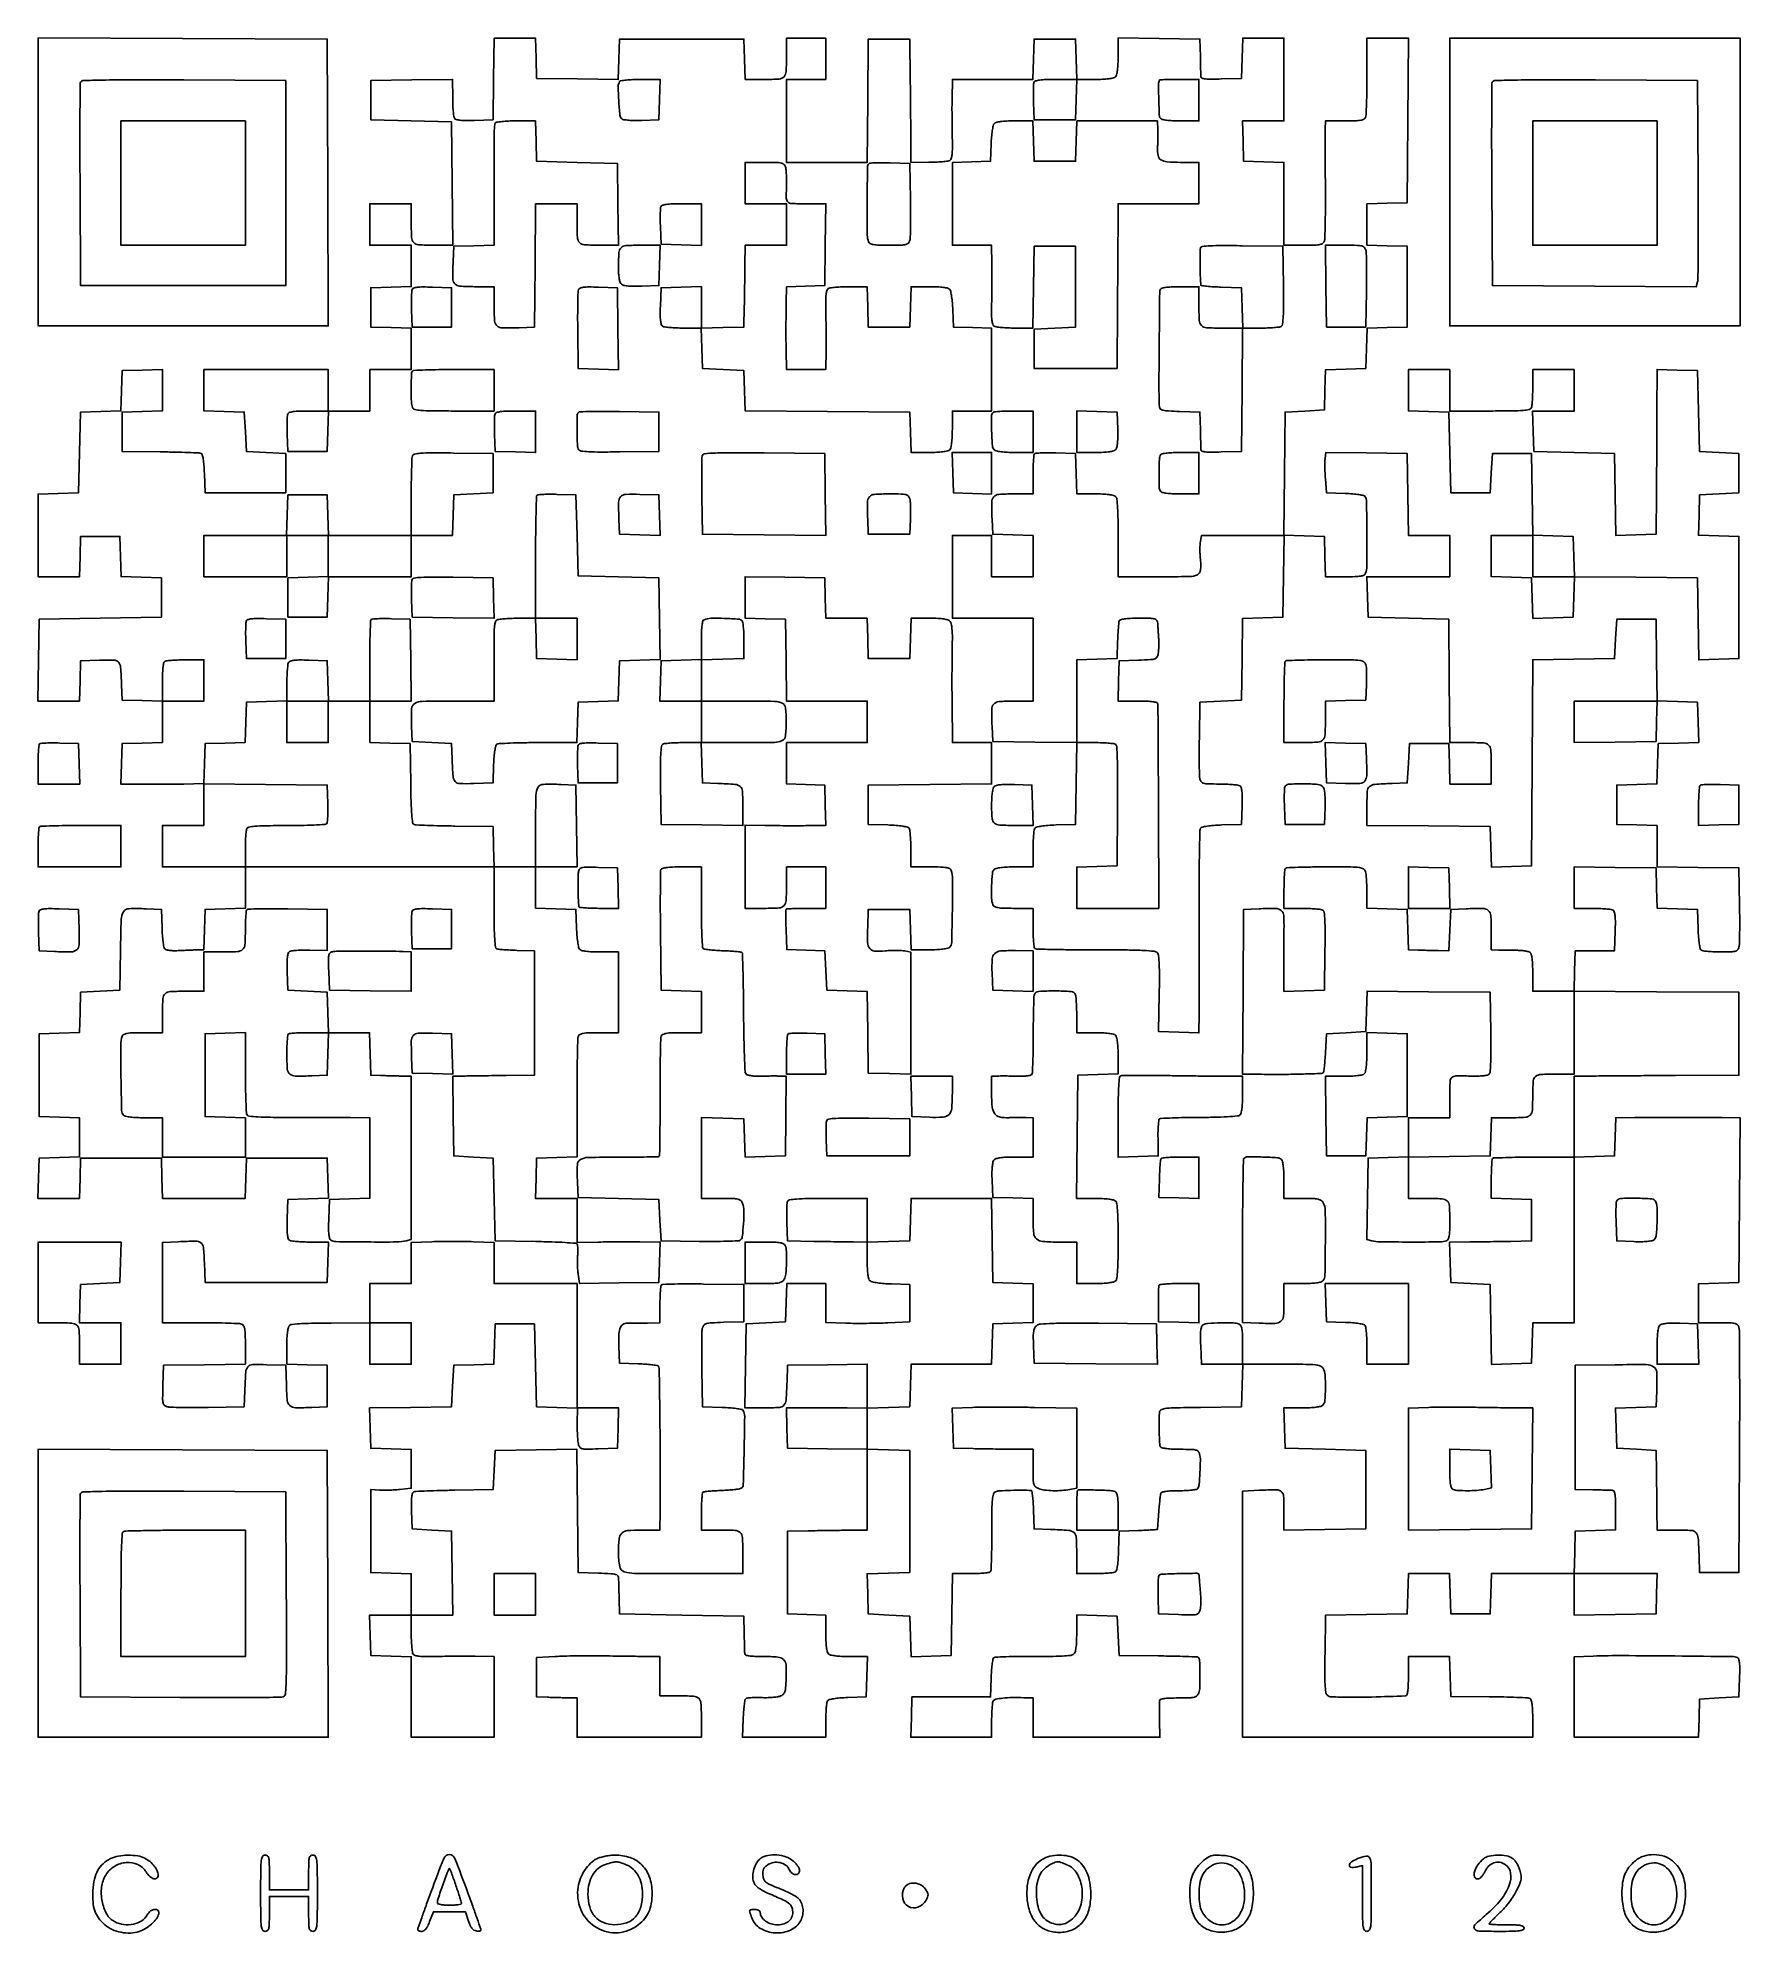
# Model space of a CAD drawing. Extents: x 156 to 936, y 100 to 969.
import ezdxf

# ---------------------------------------------------------------- set-up
doc = ezdxf.new("R2010")
doc.units = 0

msp = doc.modelspace()

# ---------------------------------------------------------------- linework, layer by layer
for points in [[(364.772065, 950.25), (364.5, 931.5), (356.085653, 931.206902, -0.008519), (352.085459, 931.135766, -0.027159), (349.4185, 931.278749, -0.039341), (347.659703, 931.610638, -0.187221), (346.850966, 932.206902, -0.110486), (346.527512, 933.106243, -0.009508), (346.267102, 935.550072, -0.012178), (346.081039, 938.509498, -0.009146), (346.015313, 941.772065), (346, 950.044131), (327.25, 949.772065), (308.5, 949.5), (308.5, 940.5), (308.5, 931.5), (327, 931), (345.5, 930.5), (345.765573, 902.25), (346.031147, 874), (337.122562, 874, -0.014719), (330.352694, 874.199332, -0.195363), (328.143712, 875.252091, -0.175394), (327.170933, 877.599017, -0.01142), (327, 885.081787), (327, 893), (317.5, 893), (308, 893), (308, 883.5), (308, 874), (317.5, 874), (327, 874), (327, 864.537526), (327, 855.075052), (317.75, 854.787526), (308.5, 854.5), (308.5, 845.5), (308.5, 836.5), (317.75, 836.212474), (327, 835.924948), (327, 826.462474), (327, 817), (317.5, 817), (308, 817), (308, 807.5), (308, 798), (298.5, 798), (289, 798), (289, 807.5), (289, 817), (260.5, 817), (232, 817), (232, 807.537526), (232, 798.075052), (241.25, 797.787526), (250.5, 797.5), (251, 788.5), (251.5, 779.5), (260.5, 779), (269.5, 778.5), (269.5, 769.5), (269.5, 760.5), (251, 760.5), (232.5, 760.5), (232.210388, 769.296585, 0.009316), (232.012123, 773.139804, 0.022607), (231.685167, 775.960945, 0.024577), (231.263699, 777.940955, 0.24103), (230.710388, 778.556862, 0.080784), (229.782391, 778.749452, 0.001458), (224.714926, 778.954762, 0.003587), (218.794048, 779.134827, 0.002382), (212, 779.260276), (194.5, 779.5), (194.5, 788.5), (194.5, 797.5), (203.75, 797.787526), (213, 798.075052), (213, 807.575052), (213, 817.075052), (203.75, 816.787526), (194.5, 816.5), (194.212964, 807.287036), (193.925929, 798.074071), (184.712964, 797.787036), (175.5, 797.5), (175, 779), (174.5, 760.5), (165.25, 760.212474), (156, 759.924948), (156, 740.962474), (156, 722), (165.462474, 722), (174.924948, 722), (175.212474, 731.25), (175.5, 740.5), (184.5, 740.5), (193.5, 740.5), (193.787036, 731.287036), (194.074071, 722.074071), (203.287036, 721.787036), (212.5, 721.5), (212.5, 712.5), (212.5, 703.5), (184.5, 703), (156.5, 702.5), (156.227935, 683.75), (155.955869, 665), (165.440409, 665), (174.924948, 665), (175.212474, 674.25), (175.5, 683.5), (184.221282, 683.788514, -0.014846), (190.761311, 683.810624, -0.207486), (192.84864, 682.839465, -0.165246), (193.812948, 680.54987, -0.008693), (194.245668, 672.5), (194.5, 665.5), (203.75, 665.212474), (213, 664.924948), (213, 655.5), (213, 646.075052), (203.75, 645.787526), (194.5, 645.5), (194.212474, 636.25), (193.924948, 627), (203.712474, 626.906082, 0.00215), (208.130863, 626.882688, 0.001316), (213.342102, 626.891229, 0.001319), (218.50229, 626.926887, 0.002348), (222.75, 626.987402), (232, 627.16264), (232, 617.58132), (232, 608), (222.5, 608), (213, 608), (213, 598.5), (213, 589), (232, 589), (251, 589), (251, 579.537526), (251, 570.075052), (241.75, 569.787526), (232.5, 569.5), (232.212474, 560.25), (231.924948, 551), (229.212474, 550.964218, 0.00522), (227.790899, 550.93062, 0.001524), (225.604808, 550.849439, 0.001531), (223.144226, 550.743004, 0.00164), (220.740064, 550.623727, -0.016644), (218.3314, 550.576588, -0.027569), (216.303801, 550.716388, -0.030265), (214.755511, 551.005293, -0.159606), (214.03374, 551.459346, -0.13141), (213.647459, 552.298508, -0.010373), (213.279087, 554.746937, -0.013527), (212.975153, 557.730038, -0.009936), (212.793676, 561.049836), (212.5, 569.5), (205.520917, 569.800912, 0.019946), (197.62696, 569.826198, 0.250509), (195.134323, 568.373752, 0.130715), (194.109225, 564.967537, 0.004357), (193.772507, 550.736597), (193.5, 532.5), (184.5, 532), (175.5, 531.5), (175.212964, 522.287036), (174.925929, 513.074071), (165.712964, 512.787036), (156.5, 512.5), (156.5, 493.5), (156.5, 474.5), (165.75, 474.212474), (175, 473.924948), (175, 465), (175, 456.075052), (165.75, 455.787526), (156.5, 455.5), (156.212474, 446.25), (155.924948, 437), (165.424948, 437), (174.924948, 437), (175.212474, 446.25), (175.5, 455.5), (194, 455.5), (212.5, 455.5), (212.787526, 446.25), (213.075052, 437), (232, 437), (250.924948, 437), (251.212474, 446.25), (251.5, 455.5), (270, 455.5), (288.5, 455.5), (288.787023, 446.288016), (289.074046, 437.076031), (279.787023, 436.788016), (270.5, 436.5), (270.208654, 427.58457, 0.007874), (270.136581, 423.325344, 0.025891), (270.278743, 420.518036, 0.03736), (270.608404, 418.675579, 0.190691), (271.208654, 417.849883, 0.110589), (272.107413, 417.52683, 0.009469), (274.555128, 417.266784, 0.012148), (277.519159, 417.080958, 0.009118), (280.787526, 417.015313), (289.075052, 417), (288.787526, 407.75), (288.5, 398.5), (260.5, 398.5), (232.5, 398.5), (232.213926, 407.640319, 0.01399), (231.8069, 414.500116, 0.205492), (230.688048, 416.584758, 0.172296), (228.31466, 417.402029, 0.009277), (220.25, 417.174833), (213, 416.835882), (213, 398.417941), (213, 380), (230.418213, 380, -0.003244), (237.207024, 379.955951, -0.00474), (243.184475, 379.821697, -0.002396), (248.244542, 379.635772, -0.081401), (249.418213, 379.393011, -0.192203), (250.216846, 378.654681, -0.069982), (250.688316, 377.157648, -0.034601), (250.936965, 374.580732, -0.006755), (251, 369.915076), (251, 361.044131), (232.25, 360.772065), (213.5, 360.5), (213.21285, 351.278376, 0.00416), (213.079288, 345.423524, 0.054076), (213.282581, 343.256995, 0.166055), (213.929199, 342.155201, 0.117853), (215.21285, 341.492861, 0.05373), (216.781122, 341.280854, 0.003049), (221.675025, 341.178483, 0.004642), (227.513002, 341.146189, 0.003387), (234, 341.214485), (250.5, 341.5), (250.75303, 349, -0.008062), (251.174048, 357.439007, -0.161069), (252.131127, 359.798383, -0.21244), (254.224343, 360.802761, -0.015449), (260.778718, 360.788514), (269.5, 360.5), (269.787398, 351.259666, 0.015844), (270.223546, 344.321238, 0.194277), (271.421808, 342.009645, 0.177046), (273.942653, 341.065605, 0.012739), (281.520917, 341.199088), (288.5, 341.5), (288.5, 351), (288.5, 360.5), (279.25, 360.787526), (270, 361.075052), (270, 369.415081, -0.010095), (270.075455, 373.152089, -0.023703), (270.320133, 375.932544, -0.028695), (270.705797, 377.910725, -0.158342), (271.27854, 378.816205, -0.15395), (272.427395, 379.284722, -0.006257), (276.951528, 379.598333, -0.009408), (282.787933, 379.819519, -0.004522), (290.27854, 379.894572), (308, 379.911845), (308, 370.455923), (308, 361), (317.5, 361), (327, 361), (327, 370.5), (327, 380), (317.5, 380), (308, 380), (308, 389), (308, 398), (317.5, 398), (327, 398), (327, 407.43138), (327, 416.86276), (336.5, 417.18138, -0.005281), (340.82474, 417.280715, -0.003101), (346, 417.312811, -0.003101), (351.17526, 417.280715, -0.005281), (355.5, 417.18138), (365, 416.86276), (365, 407.43138), (365, 398), (384, 398), (403, 398), (403, 369.462474), (403, 340.924948), (393.75, 341.212474), (384.5, 341.5), (384, 360.5), (383.5, 379.5), (374.5, 379.5), (365.5, 379.5), (365.212964, 370.287036), (364.925929, 361.074071), (355.712964, 360.787036), (346.5, 360.5), (346, 351), (345.5, 341.5), (326.712768, 341.227798), (307.925536, 340.955596), (308.212768, 331.727798), (308.5, 322.5), (317.75, 322.212474), (327, 321.924948), (327, 313.034431), (327, 304.143913), (321.75, 303.587224, -0.01032), (319.447713, 303.391054, -0.007392), (316.867188, 303.263016, -0.007469), (314.404672, 303.214117, -0.015885), (312.5, 303.265268), (308.5, 303.5), (308.5, 284.5), (308.5, 265.5), (317.75, 265.212474), (327, 264.924948), (327, 255.462474), (327, 246), (317.462474, 246), (307.924948, 246), (308.212474, 236.75), (308.5, 227.5), (317.75, 227.212474), (327, 226.924948), (327, 208.462474), (327, 190), (346, 190), (365, 190), (365, 208.5), (365, 227), (356.25, 227.122144, 0.003161), (352.223834, 227.152891, 0.001758), (347.315837, 227.142088, 0.001753), (342.348323, 227.096273, 0.002836), (338.123063, 227.018516, -0.007207), (333.532694, 226.974178, -0.026256), (330.624046, 227.140898, -0.040433), (328.757572, 227.500978, -0.18574), (327.888375, 228.146372, -0.108865), (327.550601, 229.077688, -0.010099), (327.278091, 231.525809, -0.012622), (327.083802, 234.491543, -0.00958), (327.015313, 237.75), (327, 246), (336.521593, 246), (346.043186, 246), (345.771593, 265.25), (345.5, 284.5), (336.5, 285), (327.5, 285.5), (327.209303, 293.765768, -0.008118), (327.134067, 297.742152, -0.029143), (327.275078, 300.276361, -0.045641), (327.606901, 301.871682, -0.233845), (328.209303, 302.510935, -0.077734), (329.190392, 302.7103, -0.001567), (334.261483, 302.924368, -0.00367), (340.200322, 303.112777, -0.002453), (347, 303.245167), (364.5, 303.5), (365, 312.5), (365.5, 321.5), (384.234389, 321.772008), (402.968779, 322.044016), (403.234389, 293.772008), (403.5, 265.5), (412.75, 265.212474, -0.004264), (418.52062, 264.983824, -0.0536), (420.673065, 264.646992, -0.178504), (421.657551, 263.950658, -0.144638), (422.060483, 262.712474, -0.000042), (422.095045, 261.444269, -0.000008), (422.15887, 259.093664, -0.000008), (422.233491, 256.342202, -0.000008), (422.310483, 253.5), (422.5, 246.5), (451, 246), (479.5, 245.5), (479.624366, 237.5, 0.001227), (479.681162, 234.344677, 0.001642), (479.749104, 231.482812, 0.001136), (479.819428, 229.082853, 0.017153), (479.874366, 228.25, 0.296724), (480.347016, 227.661997, 0.042744), (481.921385, 227.291051, 0.02831), (484.452578, 227.064276, 0.008187), (488.377555, 227, -0.019144), (495.040227, 226.744812, -0.173779), (497.654665, 225.57512, -0.190242), (498.805341, 223.066099, -0.023706), (498.845679, 216.954297, -0.007855), (498.602876, 212.662513, -0.064503), (498.212411, 210.746639, -0.137866), (497.451162, 209.643147, -0.082584), (496.065662, 208.834865, -0.056686), (494.704689, 208.487248, -0.015153), (492.478632, 208.249235, -0.015158), (489.915197, 208.131491, -0.015118), (487.347073, 208.169106, 0.012551), (484.901287, 208.217484, 0.017366), (482.708817, 208.129623, 0.013991), (480.924441, 207.945607, 0.16505), (480.307811, 207.641714, 0.158328), (479.973551, 206.98644, 0.008128), (479.633714, 204.599036, 0.012276), (479.341183, 201.70073, 0.008543), (479.147384, 198.417236), (478.794768, 190), (497.897384, 190), (517, 190), (517.015313, 197.75, -0.009121), (517.07711, 200.806269, -0.012155), (517.251296, 203.57771, -0.009471), (517.494844, 205.866303, -0.110752), (517.797157, 206.706033, -0.192561), (518.533237, 207.236162, -0.02067), (520.63313, 207.666992, -0.020911), (523.460658, 208.005667, -0.010674), (527.031844, 208.206033), (535.5, 208.5), (535.787526, 217.75), (536.075052, 227), (527.737526, 227, -0.01101), (524.190499, 227.078116, -0.020283), (521.315021, 227.321964, -0.021051), (519.141321, 227.688958, -0.145015), (518.2, 228.2, -0.144676), (517.68998, 229.13795, -0.021133), (517.32263, 231.298426, -0.020382), (517.078348, 234.1518, -0.011162), (517, 237.661067), (517, 245.922134), (508.25, 246.211067), (499.5, 246.5), (499.5, 265.5), (499.5, 284.5), (509, 284.643608, -0.000218), (513.272687, 284.706331, -0.000136), (518.279688, 284.776284, -0.000137), (523.215497, 284.842549, -0.000248), (527.25, 284.893608), (536, 285), (536, 303.536212), (536, 322.072424), (545.75, 321.786212), (555.5, 321.5), (555.5, 293.5), (555.5, 265.5), (545.712959, 265.213341), (535.925919, 264.926682), (536.212959, 255.713341), (536.5, 246.5), (546, 246), (555.5, 245.5), (555.788016, 236.212977), (556.076031, 226.925954), (565.288016, 227.212977), (574.5, 227.5), (574.772065, 246.25), (575.044131, 265), (583.463048, 265, 0.010974), (586.733345, 265.071788, 0.016316), (589.588581, 265.290715, 0.011401), (591.903496, 265.597969, 0.219021), (592.493615, 265.989668, 0.128911), (592.740156, 266.794744, 0.001888), (592.925591, 271.806786, 0.005024), (593.061018, 277.653591, 0.003278), (593.105263, 284.402876, -0.002484), (593.155323, 294.480308, -0.020833), (593.390017, 299.024998, -0.048181), (593.863845, 301.494828, -0.223986), (594.802632, 302.551206, -0.088336), (596.491227, 302.941874, -0.004983), (601.876307, 303.163737, -0.008381), (607.302148, 303.24214, -0.021685), (611.211067, 303.063479, -0.349396), (611.504425, 302.783924, -0.006058), (611.798132, 300.448334, -0.012408), (612.049092, 297.609248, -0.007586), (612.211067, 294.25), (612.5, 285.5), (620, 285.24697, -0.008651), (628.397932, 284.818085, -0.167265), (630.765357, 283.817746, -0.199345), (631.812399, 281.627978, -0.013122), (632, 274.480948), (632, 265), (640.25, 265.015313, 0.008591), (643.498009, 265.077158, 0.011595), (646.431384, 265.251635, 0.008743), (648.855762, 265.495093, 0.112618), (649.707902, 265.798312, 0.195149), (650.24575, 266.552989, 0.020215), (650.673305, 268.737125, 0.020298), (651.008289, 271.707636, 0.009786), (651.207902, 275.532999), (651.5, 284.5), (660.25, 284.788933, 0.002247), (663.607228, 284.914896, 0.003722), (666.438631, 285.054993, 0.000566), (668.933596, 285.199903, 0.356096), (669.030447, 285.288933, 0.017418), (669.048716, 285.456746, 0.000052), (669.209553, 287.641124, 0.000305), (669.389543, 290.10965, 0.00019), (669.597414, 293, -0.003823), (669.832213, 295.963694, -0.005026), (670.094314, 298.664062, -0.003709), (670.353041, 300.919174, -0.047348), (670.535581, 301.75, -0.245364), (671.118501, 302.325134, -0.037336), (672.765062, 302.698207, -0.027622), (675.265322, 302.931269, -0.009429), (678.909598, 303, 0.01149), (682.008335, 303.07122, 0.016988), (684.718255, 303.288289, 0.012251), (686.9092, 303.593475, 0.216887), (687.48851, 303.981408, 0.117378), (688.102395, 305.834568, 0.007979), (688.494645, 311.409714, 0.010615), (688.67677, 316.917735, 0.06425), (688.345311, 319.75, 0.115897), (687.702565, 320.998012, 0.155403), (686.628421, 321.665628, 0.056644), (684.563719, 321.945217, 0.005357), (679.450609, 322, -0.010862), (676.056295, 322.073749, -0.019083), (673.258361, 322.302593, -0.016363), (671.104069, 322.63368, -0.211053), (670.448473, 323.083373, -0.123806), (670.050732, 324.33705, -0.006582), (669.849516, 328.552841, -0.010369), (669.781564, 333.479571, -0.008575), (669.908054, 338.727935, -0.234427), (670.616863, 340.019916, -0.119707), (672.384497, 340.70591, -0.027805), (676.355765, 341.009576, -0.001553), (688.75, 341.227935), (707.5, 341.5), (707.786212, 351.25), (708.072424, 361), (726.001028, 361, -0.002155), (736.960232, 360.952766, -0.023261), (741.384548, 360.708594, -0.064996), (743.720129, 360.158147, -0.181488), (744.964816, 359.065741, -0.107088), (745.817478, 356.078409, -0.018612), (745.979465, 350.178425, -0.015314), (745.740238, 344.259859, -0.180517), (744.8, 342.2, -0.145015), (743.858679, 341.688958, -0.021051), (741.684979, 341.321964, -0.020283), (738.809501, 341.078116, -0.01101), (735.262474, 341), (726.924948, 341), (727.212474, 331.75), (727.5, 322.5), (746, 322), (764.5, 321.5), (764.5, 303.5), (764.5, 285.5), (745.75, 285.227935), (727, 284.955869), (727, 293.861303, 0.013949), (726.811827, 300.604941, 0.20847), (725.775366, 302.661398, 0.178817), (723.486826, 303.468379, 0.00981), (715.75, 303.201294), (708, 302.7814), (708, 246.3907), (708, 190), (774.5, 190), (841, 190), (841, 198.440983, 0.009585), (840.92738, 202.22901, 0.024001), (840.689017, 204.983238, 0.029014), (840.314643, 206.905665, 0.188703), (839.75, 207.690983, 0.129806), (838.753399, 208.017099, 0.002962), (833.726562, 208.279504, 0.006434), (827.796773, 208.477403, 0.004289), (821, 208.558393), (803.5, 208.616785), (803.212474, 217.808393), (802.924948, 227), (793.462474, 227), (784, 227), (784, 218, -0.007299), (783.937691, 213.731705, -0.02702), (783.713879, 211.048545, -0.041672), (783.345596, 209.405815, -0.316662), (782.75, 208.949634, -0.003296), (767.318916, 208.42972, -0.009311), (756.535717, 208.338407, -0.006543), (748.647724, 208.521752, -0.189249), (746.826021, 209.314386, -0.165194), (746.15767, 210.667134, -0.019295), (745.840584, 214.071378, -0.014399), (745.705319, 219.375904, -0.003342), (745.794413, 228.297077), (746.088826, 245.956196), (764.794413, 246.228098), (783.5, 246.5), (783.787526, 255.75), (784.075052, 265), (793.5, 265), (802.924948, 265), (803.212474, 255.75), (803.5, 246.5), (812.5, 246.5), (821.5, 246.5), (821.787526, 255.75), (822.075052, 265), (841.037526, 265), (860, 265), (860, 255.477935), (860, 245.955869), (878.75, 246.227935), (897.5, 246.5), (897.787526, 255.75), (898.075052, 265), (879.001314, 265), (859.927576, 265), (860.213788, 274.75), (860.5, 284.5), (869.75, 284.787526), (879, 285.075052), (879, 294.037526, 0.007552), (878.936285, 298.255654, 0.02649), (878.710609, 300.962615, 0.038764), (878.34269, 302.658527, 0.295874), (877.75, 303.162153, 0.023907), (876.916404, 303.229987, 0.001593), (874.517187, 303.302478, 0.002295), (871.655321, 303.366681, 0.001715), (868.5, 303.412153), (860.5, 303.5), (860.5, 332), (860.5, 360.5), (878.731386, 360.748256, -0.004369), (893.0467, 360.818093, -0.138067), (896.398432, 359.860606, -0.252131), (897.839052, 357.368689, -0.017518), (897.798618, 348.988223), (897.5, 341.5), (888.212977, 341.211984), (878.925954, 340.923969), (879.212977, 331.711984), (879.5, 322.5), (888.5, 322), (897.5, 321.5), (897.670976, 312, -0.000662), (897.742218, 307.72731, -0.000413), (897.814941, 302.720312, -0.000414), (897.878466, 297.784501, -0.000753), (897.920976, 293.75), (898, 285), (906.980948, 285, -0.014636), (913.721799, 284.802642, -0.203902), (915.852847, 283.744619, -0.161469), (916.823931, 281.365335, -0.008402), (917.24697, 273), (917.5, 265.5), (926.5, 265.5), (935.5, 265.5), (935.776595, 320.5, 0.000947), (935.843216, 341.744487, 0.001486), (935.811656, 360.004687, 0.000367), (935.724867, 375.978117, 0.058002), (935.507543, 377.75, 0.122598), (934.851723, 379.003904, 0.154459), (933.732885, 379.672178, 0.053321), (931.54844, 379.94753, 0.004712), (925.980948, 380), (917, 380), (917, 388.962474), (917, 397.924948), (926.25, 398.212474), (935.5, 398.5), (935.762025, 436.25), (936.02405, 474), (927.762025, 474.065134, 0.000912), (916.804339, 474.131533, 0.000876), (905.697836, 474.159119, 0.000915), (895.576962, 474.147999, 0.001977), (887.788933, 474.094396), (879.077866, 474), (878.788933, 465.25), (878.5, 456.5), (869.25, 456.212474), (860, 455.924948), (860, 474.462474), (860, 493), (868.75, 493.118471, -0.001476), (873.818862, 493.172134, -0.000253), (883.448437, 493.240778, -0.000276), (894.755624, 493.309425, -0.000246), (906.5, 493.368471), (935.5, 493.5), (935.5, 512.5), (935.5, 531.5), (897.712634, 531.762062), (859.925268, 532.024123), (860.212634, 541.262062), (860.5, 550.5), (869.5, 550.54543), (878.5, 550.59086), (878.791346, 559.46086, 0.00793), (878.863251, 563.696229, 0.025996), (878.720981, 566.490934, 0.037517), (878.391145, 568.326, 0.190405), (877.791346, 569.150117, 0.110447), (876.89348, 569.473134, 0.009524), (874.455895, 569.733216, 0.01219), (871.503986, 569.919039, 0.009158), (868.25, 569.984687), (860, 570), (860, 579.522065), (860, 589.044131), (878.75, 588.772065), (897.5, 588.5), (897.787036, 579.287036), (898.074071, 570.074071), (907.287036, 569.787036), (916.5, 569.5), (916.792098, 560.532999, 0.009786), (916.991711, 556.707636, 0.020298), (917.326695, 553.737125, 0.020215), (917.75425, 551.552989, 0.195149), (918.292098, 550.798312, 0.110623), (919.132389, 550.495574, 0.00952), (921.416145, 550.251635, 0.012192), (924.181845, 550.077197, 0.009156), (927.230948, 550.015313, 0.006041), (931.933476, 550.062814, 0.060391), (933.877347, 550.342335, 0.158108), (934.899347, 551.007647, 0.110089), (935.516124, 552.25, 0.054093), (935.724896, 553.805286, 0.002845), (935.823778, 558.832812, 0.00446), (935.854068, 564.824029, 0.003227), (935.785177, 571.5), (935.5, 588.5), (916.75, 588.772065), (898, 589.044131), (898, 598.484539), (898, 607.924948), (888.75, 608.212474), (879.5, 608.5), (879.5, 617.5), (879.5, 626.5), (888.712964, 626.787036), (897.925929, 627.074071), (898.212964, 636.287036), (898.5, 645.5), (907.787023, 645.788016), (917.074046, 646.076031), (916.787023, 655.288016), (916.5, 664.5), (907.271928, 664.787236), (898.043857, 665.074471), (897.771928, 683.787236), (897.5, 702.5), (888.5, 702.5), (879.5, 702.5), (879, 693.5), (878.5, 684.5), (859.759778, 684.227971), (841.019556, 683.955941), (840.759778, 636.727971), (840.5, 589.5), (831.288016, 589.212977), (822.076031, 588.925954), (821.788016, 598.212977), (821.5, 607.5), (793.25, 607.765573), (765, 608.031147), (765, 616.996521, -0.014124), (765.189658, 623.709146, -0.199161), (766.214905, 625.833359, -0.165324), (768.525643, 626.811044, -0.009066), (776.5, 627.245668), (783.5, 627.5), (784, 636.5), (784.5, 645.5), (793.5, 645.5), (802.5, 645.5), (802.787526, 636.25), (803.075052, 627), (812.537526, 627), (822, 627), (822, 635.893011, 0.014753), (821.800585, 642.64987, 0.195345), (820.748458, 644.856943, 0.175354), (818.403289, 645.829028, 0.011443), (810.933786, 646), (803.031147, 646), (802.765573, 674.25), (802.5, 702.5), (784, 703), (765.5, 703.5), (765.212474, 712.75), (764.924948, 722), (783.962474, 722), (803, 722), (803, 731.5), (803, 741), (793.522065, 741), (784.044131, 741), (783.772065, 759.75), (783.5, 778.5), (764.866675, 778.771636), (746.23335, 779.043273), (745.838894, 776.271636, 0.030781), (745.719996, 774.785365, 0.008166), (745.715346, 772.404793, 0.008252), (745.799157, 769.691826, 0.008408), (745.972219, 767), (746.5, 760.5), (754.968156, 760.206033, -0.010674), (758.539342, 760.005667, -0.020911), (761.36687, 759.666992, -0.02067), (763.466763, 759.236162, -0.192561), (764.202843, 758.706033, -0.139499), (764.839315, 756.565073, -0.001585), (764.968851, 741.474488, -0.002246), (764.982441, 726.731653, -0.090959), (764.393011, 723.581787, -0.192061), (763.655249, 722.783328, -0.070053), (762.160133, 722.311792, -0.03465), (759.587052, 722.063076, -0.006773), (754.930537, 722), (746.075052, 722), (745.787526, 731.25), (745.5, 740.5), (736.234491, 740.787731), (726.968982, 741.075462), (727.234491, 769.287731), (727.5, 797.5), (736.5, 798), (745.5, 798.5), (745.787036, 807.712964), (746.074071, 816.925929), (755.287036, 817.212964), (764.5, 817.5), (764.787036, 826.712964), (765.074071, 835.925929), (774.287036, 836.212964), (783.5, 836.5), (783.5, 855), (783.5, 873.5), (774.25, 873.787526), (765, 874.075052), (765, 883.5), (765, 892.924948), (774.25, 893.212474), (783.5, 893.5), (783.762025, 931.25), (784.02405, 969), (774.512025, 969), (765, 969), (765, 951.581787, -0.003244), (764.955951, 944.792976, -0.00474), (764.821697, 938.815525, -0.002396), (764.635772, 933.755458, -0.081401), (764.393011, 932.581787, -0.192406), (763.653872, 931.782907, -0.06988), (762.154102, 931.311531, -0.034532), (759.571713, 931.062976, -0.00673), (754.893011, 931), (746, 931), (745.911796, 927.25, 0.005971), (745.883189, 924.778417, 0.000426), (745.89158, 917.907322, 0.0006), (745.918408, 909.712996, 0.000453), (745.966837, 900.711097, -0.002594), (745.976577, 891.836658, -0.003817), (745.885165, 884.040362, -0.001817), (745.732815, 877.415643, -0.070291), (745.487653, 875.961097, -0.149651), (744.761873, 874.910245, -0.117243), (743.499447, 874.322306, -0.045162), (741.144997, 874.057096, -0.005477), (735.932612, 874), (727, 874), (727, 892.962474), (727, 911.924948), (717.75, 912.212474), (708.5, 912.5), (708.212474, 921.75), (707.924948, 931), (717.462474, 931), (727, 931), (727, 950), (727, 969), (717.537526, 969), (708.075052, 969), (707.787526, 959.75), (707.5, 950.5), (698.25, 950.212474, -0.006421), (693.682848, 950.1292, -0.028027), (690.984068, 950.266011, -0.049306), (689.398328, 950.596086, -0.309129), (688.912575, 951.212474, -0.009561), (688.871044, 952.064993, -0.000661), (688.803074, 954.471789, -0.000941), (688.73122, 957.34198, -0.000707), (688.662575, 960.5), (688.5, 968.5), (669.75, 968.772065), (651, 969.044131), (651, 960.722065, -0.011041), (650.921837, 957.182675, -0.020303), (650.677903, 954.311666, -0.021068), (650.310837, 952.140642, -0.144947), (649.8, 951.2, -0.144682), (648.861987, 950.689961, -0.021131), (646.701269, 950.322617, -0.02038), (643.847487, 950.078344, -0.011159), (640.337526, 950), (632.075052, 950), (631.787526, 959.25), (631.5, 968.5), (622, 968.5), (612.5, 968.5), (612.212474, 959.25), (611.924948, 950), (593.462474, 950), (575, 950), (574.877856, 941.25, 0.003161), (574.847109, 937.223834, 0.001758), (574.857912, 932.315837, 0.001753), (574.903727, 927.348323, 0.002836), (574.981484, 923.123063, -0.007207), (575.025822, 918.532694, -0.026256), (574.859102, 915.624046, -0.040433), (574.499022, 913.757572, -0.18574), (573.853628, 912.888375, -0.108865), (572.922312, 912.550601, -0.010099), (570.474191, 912.278091, -0.012622), (567.508457, 912.083802, -0.00958), (564.25, 912.015313), (556, 912), (555.968868, 921.75, 0.001063), (555.94233, 926.738515, 0.000351), (555.882589, 934.070312, 0.000349), (555.804946, 942.202173, 0.000396), (555.718868, 950), (555.5, 968.5), (546, 968.5), (536.5, 968.5), (536.234427, 940.25), (535.968853, 912), (517.484427, 912), (499, 912), (499, 931), (499, 950), (508, 950), (517, 950), (517, 959.5), (517, 969), (508, 969), (499, 969), (499, 961.081787, -0.011384), (498.829682, 953.602344, -0.174757), (497.860252, 951.254332, -0.195866), (495.658129, 950.20038, -0.014889), (488.930537, 950), (480.075052, 950), (479.787526, 959.25), (479.5, 968.5), (451, 968.5), (422.5, 968.5), (422.212184, 959.228074), (421.924368, 949.956148), (403.212184, 950.228074), (384.5, 950.5), (384.212474, 959.75), (383.924948, 969), (374.484539, 969), (365.044131, 969)], [(269.5, 902.5), (269.5, 855.5), (222.5, 855.5), (175.5, 855.5), (175.239372, 901.5, -0.000997), (175.174287, 919.225103, -0.001596), (175.197198, 934.357597, -0.000282), (175.267665, 947.72814, -0.090314), (175.461789, 948.759906, -0.301449), (176.45055, 949.464468, -0.003096), (185.402033, 949.70934, -0.005599), (198.68089, 949.841585, -0.001079), (222.722417, 949.759906), (269.5, 949.5)], [(440.787526, 940.75), (440.5, 931.5), (432.655204, 931.206229, -0.012249), (429.481323, 931.165175, -0.017902), (426.689623, 931.297494, -0.016218), (424.456248, 931.556819, -0.137022), (423.541041, 931.965939, -0.197441), (422.630552, 933.680332, -0.009653), (422.112767, 940.218107, -0.011414), (421.87368, 946.693916, -0.142873), (422.520418, 949.033038, -0.222813), (423.107554, 949.41667, -0.009916), (425.579921, 949.715955, -0.015103), (428.612672, 949.929913, -0.010058), (432.096543, 950), (441.075052, 950)], [(631.787526, 940.75), (631.5, 931.5), (622, 931.5), (612.5, 931.5), (612.205027, 939.411609, -0.006569), (612.129541, 942.539392, -0.008656), (612.147568, 945.392336, -0.006579), (612.235027, 947.7687, -0.079281), (612.423642, 948.661609, -0.232778), (613.123343, 949.30951, -0.039419), (614.956055, 949.701615, -0.025999), (617.868536, 949.93507, -0.007), (622.506141, 950), (632.075052, 950)], [(688, 940.5), (688, 931), (679.622445, 931, -0.009922), (675.890797, 931.074059, -0.02351), (673.123084, 931.314617, -0.027842), (671.16167, 931.690571, -0.175185), (670.329567, 932.25, -0.149516), (669.843913, 933.644103, -0.003358), (669.617135, 940.802867, -0.004384), (669.503581, 947.81817, -0.103486), (669.892808, 949.75, -0.291652), (670.042392, 949.851936, -0.000793), (672.612262, 949.926563, -0.00426), (675.541643, 949.982007, -0.002601), (679, 950), (688, 950)], [(916.777529, 904.5, -0.001169), (916.844214, 887.089041, -0.00181), (916.812248, 872.054912, -0.000538), (916.723164, 858.995066, -0.057675), (916.505999, 857.240125), (915.956939, 854.980251), (869.22847, 855.240125), (822.5, 855.5), (822.239372, 901.5, -0.000997), (822.174287, 919.225103, -0.001596), (822.197198, 934.357597, -0.000282), (822.267665, 947.72814, -0.090314), (822.461789, 948.759906, -0.301449), (823.45055, 949.464468, -0.003096), (832.402033, 949.70934, -0.005599), (845.68089, 949.841585, -0.001079), (869.722417, 949.759906), (916.5, 949.5)], [(384.212474, 921.75), (384.5, 912.5), (403, 912), (421.5, 911.5), (421.772065, 892.75), (422.044131, 874), (413.129054, 874, -0.014698), (406.354016, 874.199205, -0.195302), (404.144197, 875.251819, -0.175472), (403.171009, 877.598614, -0.011425), (403, 885.081787), (403, 893), (393.515573, 893), (384.031147, 893), (383.765573, 864.75), (383.5, 836.5), (376.520917, 836.199088, -0.012322), (368.88044, 836.058134, -0.176722), (366.372662, 836.990719, -0.202101), (365.227183, 839.267676, -0.01682), (365, 846.019052), (365, 855), (356.019052, 855, -0.01682), (349.267676, 855.227183, -0.202101), (346.990719, 856.372662, -0.176722), (346.058134, 858.88044, -0.012322), (346.199088, 866.520917), (346.5, 873.5), (355.75, 873.787526), (365, 874.075052), (365.066053, 892.787526, 0.000739), (365.082075, 900.593307, 0.000691), (365.075631, 908.572986, 0.000688), (365.050375, 915.655867, 0.002371), (365.005905, 920.24817, -0.006728), (365.00259, 923.672444, -0.009507), (365.098655, 926.720853, -0.006146), (365.258218, 929.257969, -0.120193), (365.498869, 929.99817, -0.220957), (366.10178, 930.395161, -0.010638), (368.551545, 930.705712, -0.0157), (371.5649, 930.927358, -0.010507), (375.021491, 931), (383.924948, 931)], [(612.212474, 921.75), (612.5, 912.5), (622, 912.5), (631.5, 912.5), (631.787526, 921.75), (632.075052, 931), (650.537526, 931), (669, 931), (669.139777, 926.75, -0.006719), (669.176769, 924.847266, -0.004294), (669.171047, 922.635332, -0.004313), (669.128111, 920.46716, -0.008024), (669.049944, 918.710705, 0.062309), (669.282159, 915.083727, 0.207095), (670.595606, 913.150671, 0.124454), (673.43046, 912.217731, 0.017576), (679.622445, 912), (688, 912), (688, 902.5), (688, 893), (669.5, 893), (651, 893), (650.958745, 883.75, -0.000455), (650.930444, 878.479772, -0.000086), (650.86829, 868.845312, -0.000092), (650.791687, 857.58956, -0.000084), (650.708745, 846), (650.5, 817.5), (631.5, 817.5), (612.5, 817.5), (612.5, 826.5), (612.5, 835.5), (622, 836), (631.5, 836.5), (631.5, 855), (631.5, 873.5), (622, 873.5), (612.5, 873.5), (612.227935, 854.75), (611.955869, 836), (603.727935, 836.015313, -0.009605), (600.477933, 836.083804, -0.012647), (597.519328, 836.278091, -0.010133), (595.077129, 836.550623, -0.108779), (594.146372, 836.888375, -0.18574), (593.500978, 837.757572, -0.040433), (593.140898, 839.624046, -0.026256), (592.974178, 842.532694, -0.007207), (593.018516, 847.123063, 0.002836), (593.096273, 851.348323, 0.001753), (593.142088, 856.315837, 0.001758), (593.152891, 861.223834, 0.003161), (593.122144, 865.25), (593, 874), (584, 874), (575, 874), (575, 892.961067), (575, 911.922134), (583.75, 912.211067), (592.5, 912.5), (592.795712, 920.452616, -0.011934), (592.987621, 923.592986, -0.0156), (593.320848, 926.450258, -0.013166), (593.731108, 928.789339, -0.123819), (594.168156, 929.702616, -0.156413), (595.085687, 930.287828, -0.030143), (597.042912, 930.678834, -0.02424), (599.815061, 930.924648, -0.009993), (603.584919, 931), (611.924948, 931)], [(498.502966, 909.990655, -0.05011), (498.740844, 908.859047, -0.011125), (498.908646, 906.885237, -0.011451), (498.999893, 904.585805, -0.01082), (498.988454, 902.240655, 0.007821), (498.915321, 895.515802, 0.194732), (499.60476, 893.83578, 0.193819), (501.269818, 893.104485, 0.007737), (508.022065, 893), (517.044131, 893), (516.772065, 874.25), (516.5, 855.5), (507.75, 855.211067), (499, 854.922134), (498.900637, 847.711067, -0.000312), (498.857705, 844.730268, -0.000308), (498.81088, 841.737001, -0.000302), (498.766679, 839.115888, -0.001188), (498.734613, 837.5, 0.006381), (498.718651, 835.811892, 0.001287), (498.736302, 832.810938, 0.001359), (498.775311, 829.319936, 0.00127), (498.833975, 825.75), (499, 817), (508, 817), (517, 817), (517.122144, 825.75, 0.003161), (517.152891, 829.776166, 0.001758), (517.142088, 834.684163, 0.001753), (517.096273, 839.651677, 0.002836), (517.018516, 843.876937, -0.007207), (516.974178, 848.467306, -0.026256), (517.140898, 851.375954, -0.040433), (517.500978, 853.242428, -0.18574), (518.146372, 854.111625, -0.108718), (519.076736, 854.449362, -0.010157), (521.514786, 854.721909, -0.012665), (524.468397, 854.916195, -0.009623), (527.712474, 854.984687), (535.924948, 855), (536.212474, 845.75), (536.5, 836.5), (546, 836.5), (555.5, 836.5), (555.787526, 845.75), (556.075052, 855), (564.415081, 855, -0.009993), (568.184939, 854.924648, -0.02424), (570.957088, 854.678834, -0.030143), (572.914313, 854.287828, -0.156413), (573.831844, 853.702616, -0.123819), (574.268892, 852.789339, -0.013166), (574.679152, 850.450258, -0.0156), (575.012379, 847.592986, -0.011934), (575.204288, 844.452616), (575.5, 836.5), (584.25, 836.211067), (593, 835.922134), (593, 816.961067), (593, 798), (584, 798), (575, 798), (575, 789.7, -0.011084), (574.92177, 786.171507, -0.020332), (574.677711, 783.306878, -0.021091), (574.310542, 781.139671, -0.144849), (573.8, 780.2, -0.144682), (572.861987, 779.689961, -0.021131), (570.701269, 779.322617, -0.02038), (567.847487, 779.078344, -0.011159), (564.337526, 779), (556.075052, 779), (555.787526, 788.25), (555.5, 797.5), (517.787367, 797.761989), (480.074734, 798.023977), (479.787367, 807.261989), (479.5, 816.5), (470, 817), (460.5, 817.5), (460.212474, 826.75), (459.924948, 836), (451.712474, 836.015313, -0.009211), (448.472742, 836.081044, -0.012245), (445.532567, 836.267102, -0.009596), (443.104817, 836.527569, -0.110258), (442.206902, 836.850966, -0.187221), (441.610638, 837.659703, -0.039341), (441.278749, 839.4185, -0.027159), (441.135766, 842.085459, -0.008519), (441.206902, 846.085653), (441.5, 854.5), (450.75, 854.787526), (460, 855.075052), (460, 845.501314), (460, 835.927576), (469.75, 836.213788), (479.5, 836.5), (479.670976, 846, 0.000729), (479.742215, 850.307432, 0.000437), (479.814941, 855.426563, 0.000437), (479.878425, 860.521955, 0.00076), (479.920976, 864.75), (480, 874), (489.5, 874), (499, 874), (499, 883.5), (499, 893), (489.5, 893), (480, 893), (480, 902.5), (480, 912), (488.932612, 912, -0.005379), (494.196183, 911.943374, -0.046392), (496.527355, 911.675915, -0.122079), (497.77335, 911.074175, -0.143626)], [(555.785515, 895, -0.003332), (555.854498, 888.515656, -0.004581), (555.824256, 882.685937, -0.002978), (555.724981, 877.797256, -0.053901), (555.516463, 876.25, -0.121306), (554.859267, 874.997112, -0.154209), (553.745375, 874.329011, -0.053799), (551.578847, 874.052898, -0.004817), (546.087937, 874, -0.006751), (541.420499, 874.063026, -0.034591), (538.842836, 874.311663, -0.069968), (537.345429, 874.78312, -0.192231), (536.606989, 875.581787, -0.090577), (536.033041, 878.636119, -0.001932), (536.014286, 893.983389, -0.001028), (536.089071, 909.903603, -0.197158), (536.701526, 911.368192, -0.181254), (537.294584, 911.637876, -0.006365), (539.854968, 911.779968, -0.011094), (542.933373, 911.843152, -0.007452), (546.451526, 911.784859), (555.5, 911.5)], [(460, 883.462474), (460, 873.924948), (450.75, 874.212474), (441.5, 874.5), (441.205027, 882.411609, -0.006569), (441.129541, 885.539392, -0.008656), (441.147568, 888.392336, -0.006579), (441.235027, 890.7687, -0.079281), (441.423642, 891.661609, -0.228749), (442.106941, 892.304101, -0.041413), (443.854544, 892.698735, -0.027242), (446.620517, 892.933967, -0.007593), (450.968615, 893), (460, 893)], [(440.787526, 864.75), (440.5, 855.5), (432.655204, 855.206229, -0.01153), (429.264652, 855.157498, -0.021342), (426.514748, 855.298867, -0.023545), (424.431833, 855.594776, -0.126804), (423.405204, 856.078674, -0.135867), (422.774512, 856.984925, -0.040828), (422.344596, 858.625418, -0.030592), (422.081339, 860.934398, -0.01309), (422, 864.040657, -0.014338), (422.189268, 870.639454, -0.186431), (423.185875, 872.835771, -0.182412), (425.409858, 873.816515, -0.01362), (432.144515, 874), (441.075052, 874)], [(726.730064, 855.546696, -0.003387), (726.78284, 846.80929, -0.013149), (726.636558, 841.398754, -0.01367), (726.34579, 837.801929, -0.228051), (725.730064, 836.812009, -0.111978), (724.866023, 836.503543, -0.008974), (722.442468, 836.255659, -0.011772), (719.509201, 836.078169, -0.008758), (716.265573, 836.015313), (708.031147, 836), (707.765573, 807.75), (707.5, 779.5), (698.25, 779.212474, -0.006374), (693.676068, 779.128645, -0.028164), (690.986336, 779.265227, -0.050268), (689.415949, 779.595842, -0.314688), (688.944168, 780.212474, -0.003841), (688.91377, 781.064692, -0.000265), (688.847699, 783.471789, -0.000378), (688.772609, 786.341979, -0.000284), (688.694168, 789.5), (688.5, 797.5), (679.25, 797.787526, -0.005467), (674.099003, 798.004032, -0.039562), (671.642107, 798.330298, -0.105572), (670.402235, 798.886182, -0.226427), (669.917277, 799.787526, -0.012691), (669.693326, 809.570282, -0.00176), (669.815407, 829.880186, -0.000266), (670.043493, 852.547749, -0.136585), (670.432915, 853.891454, -0.209052), (671.110787, 854.360259, -0.018004), (673.238818, 854.696876, -0.019752), (676.055988, 854.926639, -0.01047), (679.559017, 855), (688, 855), (688, 847.081787, 0.011786), (688.177115, 839.568899, 0.181487), (689.182626, 837.231208, 0.190437), (691.458667, 836.189698, 0.013197), (698.644515, 836), (708.075052, 836), (707.787526, 845.25), (707.5, 854.5), (698.25, 854.787526, -0.007182), (694.697123, 854.949071, -0.011712), (691.690443, 855.19988, -0.00544), (689.202452, 855.493644, -0.34121), (688.908956, 855.787526, -0.025865), (688.672482, 858.918745, -0.004232), (688.580072, 865.000132, -0.002064), (688.563451, 871.390736, -0.082367), (688.794656, 872.771641, -0.289112), (689.611142, 873.428754, -0.015601), (693.064933, 873.718125, -0.013775), (698.482165, 873.852724, -0.002968), (707.865293, 873.771641), (726.5, 873.5)], [(764.516463, 871.75, -0.053901), (764.724981, 870.202744, -0.002978), (764.824256, 865.314063, -0.004581), (764.854498, 859.484344, -0.003332), (764.785515, 853), (764.5, 836.5), (755.5, 836.5), (746.5, 836.5), (746.227935, 855.25), (745.955869, 874), (754.958883, 874, -0.004704), (760.539469, 873.947493, -0.053147), (762.730756, 873.672121, -0.153749), (763.854839, 873.003931, -0.122536)], [(345.5, 845.5), (345.5, 836.5), (336.5, 836.5), (327.5, 836.5), (327.205027, 844.411609, -0.006757), (327.130652, 847.542211, -0.008847), (327.151984, 850.403842, -0.006825), (327.2445, 852.787219, -0.078651), (327.438673, 853.700781, -0.222283), (328.127059, 854.364206, -0.05328), (329.715903, 854.724548, -0.030281), (332.338027, 854.871594, -0.007113), (336.733647, 854.789171), (345.5, 854.5)], [(421.772204, 835.71218), (422.044409, 816.924361), (412.772204, 817.21218), (403.5, 817.5), (403.317588, 834.844345, -0.003055), (403.287841, 841.595058, -0.004514), (403.351398, 847.517617, -0.002132), (403.472278, 852.548439, -0.084732), (403.688838, 853.631509, -0.210856), (404.38822, 854.335616, -0.062066), (405.89772, 854.719719, -0.032635), (408.443825, 854.872543, -0.006993), (412.87125, 854.787164), (421.5, 854.5)], [(365, 807.5), (365, 798), (346.606989, 798, -0.002472), (336.276552, 798.051073, -0.018295), (331.359559, 798.27975, -0.036273), (328.606822, 798.711497, -0.24904), (327.606989, 799.581787, -0.084511), (327.096621, 802.128446, -0.008182), (327.015701, 808.449139, -0.004931), (327.103892, 815.018197, -0.192867), (327.666667, 816.333333, -0.188134), (328.281849, 816.603258, -0.001621), (333.522917, 816.804167, -0.005368), (339.591013, 816.951878, -0.0034), (346.666667, 817), (365, 817)], [(784, 807.537526), (784, 798.075052), (793.25, 797.787526), (802.5, 797.5), (803, 779), (803.5, 760.5), (812.5, 760.5), (821.5, 760.5), (822, 769.5), (822.5, 778.5), (831.5, 778.5), (840.5, 778.5), (840.772065, 759.75), (841.044131, 741), (831.522065, 741), (822, 741), (822, 731.537526), (822, 722.075052), (831.25, 721.787526), (840.5, 721.5), (840.788016, 712.212977), (841.076031, 702.925954), (850.288016, 703.212977), (859.5, 703.5), (859.787731, 712.765509), (860.075462, 722.031018), (888.287731, 721.765509), (916.5, 721.5), (916.772202, 702.712768), (917.044404, 683.925536), (926.272202, 684.212768), (935.5, 684.5), (935.5, 712.5), (935.5, 740.5), (926.212977, 740.788016), (916.925954, 741.076031), (917.212977, 750.288016), (917.5, 759.5), (926.5, 760), (935.5, 760.5), (935.5, 769.5), (935.5, 778.5), (926.5, 779), (917.5, 779.5), (917, 798), (916.5, 816.5), (907.25, 816.787526), (898, 817.075052), (897.942909, 798.287526, -0.000565), (897.907187, 789.720272, -0.000329), (897.845921, 779.437586, -0.000329), (897.770984, 769.134723, -0.000555), (897.692909, 760.5), (897.5, 741.5), (888.272202, 741.212768), (879.044404, 740.925536), (878.772202, 759.712768), (878.5, 778.5), (860, 779), (841.5, 779.5), (841.212474, 788.75), (840.924948, 798), (850.462474, 798), (860, 798), (860, 807.5), (860, 817), (850.5, 817), (841, 817), (841, 809.081787, -0.00705), (840.955615, 805.933927, -0.008902), (840.821697, 803.0249, -0.007317), (840.631074, 800.599719, -0.06844), (840.393011, 799.581787, -0.24904), (839.393178, 798.711497, -0.036273), (836.640441, 798.27975, -0.018295), (831.723448, 798.051073, -0.002472), (821.393011, 798), (803, 798), (803, 807.5), (803, 817), (793.5, 817), (784, 817)], [(288.787526, 788.75), (288.5, 779.5), (279.5, 779.5), (270.5, 779.5), (270.205027, 787.411609, -0.006569), (270.129541, 790.539392, -0.008656), (270.147568, 793.392336, -0.006579), (270.235027, 795.7687, -0.079281), (270.423642, 796.661609, -0.22904), (271.108114, 797.304492, -0.041271), (272.861635, 797.698947, -0.027152), (275.637843, 797.934049, -0.007548), (280.006141, 798), (289.075052, 798)], [(384, 788.462474), (384, 778.924948), (374.75, 779.212474), (365.5, 779.5), (365.205027, 787.411609, -0.006569), (365.129541, 790.539392, -0.008656), (365.147568, 793.392336, -0.006579), (365.235027, 795.7687, -0.079281), (365.423642, 796.661609, -0.228749), (366.106941, 797.304101, -0.041413), (367.854544, 797.698735, -0.027242), (370.620517, 797.933967, -0.007593), (374.968615, 798), (384, 798)], [(440.5, 788.5), (440.5, 779.5), (422.557135, 779.253044, -0.00333), (413.740947, 779.19043, -0.013443), (408.363473, 779.332656, -0.01462), (404.827267, 779.625285, -0.227096), (403.822448, 780.253044, -0.13282), (403.185614, 782.299665, -0.007435), (403.032992, 789.021142, -0.005868), (403.059725, 795.870125, -0.194851), (403.688496, 797.355163, -0.19128), (404.321579, 797.628369, -0.001798), (409.480314, 797.761564, -0.0057), (415.465536, 797.826322, -0.003617), (422.438496, 797.77183), (440.5, 797.5)], [(612, 788.5), (612, 779), (603.7, 779, -0.011084), (600.171507, 779.07823, -0.020332), (597.306878, 779.322289, -0.021091), (595.139671, 779.689458, -0.144849), (594.2, 780.2, -0.181061), (593.346542, 782.07497, -0.00945), (593.010122, 788.795405, -0.009016), (592.921758, 795.54747, -0.197627), (593.666667, 797.333333, -0.174709), (594.23216, 797.599192, -0.005871), (596.732292, 797.804167, -0.010477), (599.733476, 797.951666, -0.007039), (603.166667, 798), (612, 798)], [(650.793771, 789.655204, -0.01153), (650.842502, 786.264652, -0.021342), (650.701133, 783.514748, -0.023545), (650.405224, 781.431833, -0.126804), (649.921326, 780.405204, -0.145524), (648.939147, 779.748928, -0.03848), (647.078343, 779.326735, -0.027148), (644.342652, 779.0746, -0.009406), (640.377555, 779), (632, 779), (632, 788.537526), (632, 798.075052), (641.25, 797.787526), (650.5, 797.5)], [(364.5, 769.5), (364.5, 760.5), (355.5, 760), (346.5, 759.5), (346.212474, 750.25), (345.924948, 741), (336.462474, 741), (327, 741), (327, 731.5), (327, 722), (308.037526, 722), (289.075052, 722), (288.787526, 712.75), (288.5, 703.5), (279.5, 703.5), (270.5, 703.5), (270.5, 712.5), (270.5, 721.5), (279.75, 721.787526), (289, 722.075052), (289, 731.537526), (289, 741), (279.5, 741), (270, 741), (270, 731.5), (270, 722), (251, 722), (232, 722), (232, 731.5), (232, 741), (250.962474, 741), (269.924948, 741), (270.212474, 750.25), (270.5, 759.5), (279.5, 759.5), (288.5, 759.5), (288.787526, 750.25), (289.075052, 741), (308.037526, 741), (327, 741), (327, 758.418213, -0.003209), (327.043561, 765.205798, -0.004695), (327.176343, 771.179368, -0.002353), (327.360164, 776.238318, -0.081525), (327.600317, 777.400827, -0.251284), (328.588984, 778.254085, -0.0372), (331.288482, 778.64904, -0.018475), (336.125686, 778.813389, -0.002458), (346.350317, 778.732614), (364.5, 778.5)], [(516.772123, 759.734389), (517.044245, 740.968778), (488.772123, 741.234389), (460.5, 741.5), (460.225464, 758.964868, -0.002773), (460.156428, 765.751814, -0.004149), (460.178205, 771.681548, -0.001794), (460.256931, 776.740968, -0.087034), (460.450101, 777.730562, -0.290633), (461.40191, 778.437313, -0.009108), (466.460705, 778.714857, -0.009703), (474.345033, 778.850396, -0.001838), (488.724638, 778.765694), (516.5, 778.5)], [(631.787526, 769.25), (632.075052, 760), (640.337526, 760, -0.011159), (643.847487, 759.921656, -0.02038), (646.701269, 759.677383, -0.021131), (648.861987, 759.310039, -0.144682), (649.8, 758.8, -0.17093), (650.380286, 757.588868, -0.011288), (650.716292, 753.675375, -0.011908), (650.936048, 748.080768, -0.003861), (651, 739.8), (651, 722), (669.480948, 722, 0.004001), (683.631325, 722.11323, 0.10634), (687.290923, 722.96195, 0.276951), (688.774559, 725.174611, 0.03729), (688.633077, 731.01111, -0.014999), (688.500258, 732.938993, -0.012336), (688.471135, 735.00163, -0.012523), (688.538682, 736.898408, -0.032072), (688.709582, 738.26111), (689.233154, 741), (708.138642, 741), (727.044131, 741), (726.772065, 722.25), (726.5, 703.5), (717.271928, 703.212764), (708.043857, 702.925529), (707.771928, 684.212764), (707.5, 665.5), (698, 665), (688.5, 664.5), (688.214485, 648, 0.003332), (688.145502, 641.515656, 0.004581), (688.175744, 635.685937, 0.002978), (688.275019, 630.797256, 0.053901), (688.483537, 629.25, 0.115279), (689.1189, 628.002917, 0.155664), (690.18377, 627.333517, 0.057205), (692.229325, 627.049293, 0.005479), (697.269052, 626.984687, -0.009191), (700.515863, 626.918958, -0.012224), (703.462007, 626.732898, -0.009569), (705.894739, 626.472448, -0.110329), (706.793098, 626.149034, -0.187221), (707.389362, 625.340297, -0.039341), (707.721251, 623.5815, -0.027159), (707.864234, 620.914541, -0.008519), (707.793098, 616.914347), (707.5, 608.5), (698.532999, 608.207902, 0.009846), (694.715801, 608.008254, 0.020136), (691.736799, 607.672561, 0.019943), (689.538304, 607.244361, 0.19155), (688.771987, 606.707902, 0.140928), (688.450181, 605.673134, 0.000725), (688.232923, 594.839196, 0.003157), (688.080825, 582.462255, 0.001986), (688.05187, 568, -0.000196), (688.075561, 552.997739, -0.000237), (688.085586, 538.934289, -0.0002), (688.083668, 527.098828, -0.001648), (688.062882, 521.712474), (688, 512.924948), (678.75, 513.212474), (669.5, 513.5), (669.824186, 530.808148, 0.003927), (669.912374, 538.918128, 0.012167), (669.795706, 544.390955, 0.012494), (669.52644, 548.196705, 0.150394), (668.968618, 549.537812, 0.195511), (667.512701, 550.317978, 0.013778), (662.814578, 550.6862, 0.010747), (655.204339, 550.908251, 0.001867), (640.822733, 550.96496, -0.001989), (630.418847, 551.008518, -0.00315), (621.505214, 551.137468, -0.000756), (613.713663, 551.311077, -0.133226), (612.928301, 551.544313, -0.224301), (612.559642, 552.112039, -0.009343), (612.272688, 554.575917, -0.014618), (612.067264, 557.591191, -0.009697), (612, 561.059017), (612, 570), (603.106989, 570, -0.00673), (598.428287, 570.062976, -0.034532), (595.845898, 570.311531, -0.06988), (594.346128, 570.782907, -0.192406), (593.606989, 571.581787, -0.084883), (593.000324, 574.620618, -0.01606), (593.025464, 580.294547, -0.011865), (593.370623, 586.013799, -0.177167), (594.2, 587.8, -0.144849), (595.139671, 588.310542, -0.021091), (597.306878, 588.677711, -0.020332), (600.171507, 588.92177, -0.011084), (603.7, 589), (612, 589), (612.015313, 597.25, -0.008591), (612.077158, 600.498009, -0.011595), (612.251635, 603.431384, -0.008743), (612.495093, 605.855762, -0.112618), (612.798312, 606.707902, -0.195149), (613.552989, 607.24575, -0.020215), (615.737125, 607.673305, -0.020298), (618.707636, 608.008289, -0.009786), (622.532999, 608.207902), (631.5, 608.5), (631.771986, 627.22833), (632.043971, 645.95666), (612.771986, 646.22833), (593.5, 646.5), (593.199088, 653.479083, -0.012322), (593.058134, 661.11956, -0.176722), (593.990719, 663.627338, -0.202101), (596.267676, 664.772817, -0.01682), (603.019052, 665), (612, 665), (612, 684), (612, 703), (593.5, 703), (575, 703), (575, 722), (575, 741), (584, 741), (593, 741), (593, 731.5), (593, 722), (602.5, 722), (612, 722), (612, 731.462474), (612, 740.924948), (602.75, 741.212474), (593.5, 741.5), (593.199088, 748.479083, -0.012322), (593.058134, 756.11956, -0.176722), (593.990719, 758.627338, -0.202101), (596.267676, 759.772817, -0.01682), (603.019052, 760), (612, 760), (612, 768.833333, -0.007405), (612.050882, 772.268964, -0.010957), (612.206073, 775.277948, -0.00638), (612.422123, 777.778046, -0.173314), (612.701526, 778.368192, -0.181254), (613.294584, 778.637876, -0.006365), (615.854968, 778.779968, -0.011094), (618.933373, 778.843152, -0.007452), (622.451526, 778.784859), (631.5, 778.5)], [(688, 769.5), (688, 760), (679.559017, 760, -0.009517), (675.763739, 760.072242, -0.024183), (673.018886, 760.310047, -0.029423), (671.111275, 760.684056, -0.192831), (670.340622, 761.25, -0.135105), (669.770971, 763.174341, -0.007224), (669.740268, 769.606601, -0.007421), (669.897616, 776.023478, -0.129267), (670.502729, 778.004415, -0.218869), (671.095948, 778.398419, -0.011461), (673.416827, 778.707547, -0.016364), (676.280007, 778.92778, -0.011011), (679.559017, 779), (688, 779)], [(403, 741), (403.5, 722.5), (422, 722), (440.5, 721.5), (440.771926, 702.787816), (441.043852, 684.075632), (431.771926, 683.787816), (422.5, 683.5), (422.212964, 674.287036), (421.925929, 665.074071), (412.712964, 664.787036), (403.5, 664.5), (403.212474, 655.25), (402.924948, 646), (385.212474, 645.984687, 0.004032), (378.337311, 645.923304, 0.006078), (372.348767, 645.748704, 0.002679), (367.259101, 645.51104, 0.129251), (366.293967, 645.202843, 0.192561), (365.763838, 644.466763, 0.02067), (365.333008, 642.36687, 0.020911), (364.994333, 639.539342, 0.010674), (364.793967, 635.968156), (364.5, 627.5), (355.778718, 627.211486, -0.014846), (349.238689, 627.189376, -0.207486), (347.15136, 628.160535, -0.165246), (346.187052, 630.45013, -0.008693), (345.754332, 638.5), (345.5, 645.5), (336.5, 646), (327.5, 646.5), (327.199088, 653.479083, -0.019865), (327.172345, 661.427676, -0.25447), (328.637957, 663.902206, -0.13093), (332.063884, 664.877459, -0.004239), (346.519052, 665), (365, 665), (365.066053, 674.25, 0.001658), (365.082063, 678.436818, 0.001002), (365.07464, 683.397694, 0.001003), (365.047508, 688.325489, 0.001761), (365.00253, 692.401724, -0.008179), (365.010126, 696.616033, -0.025722), (365.206766, 699.437012, -0.036226), (365.572623, 701.304599, -0.187083), (366.186477, 702.136411, -0.10988), (367.096318, 702.464684, -0.00973), (369.53759, 702.72919, -0.012345), (372.494423, 702.918028, -0.009309), (375.75, 702.984687), (384, 703), (384, 730.833333, -0.002362), (384.050651, 741.554139, -0.003792), (384.206402, 750.697027, -0.000816), (384.416662, 758.705227, -0.191676), (384.702644, 759.369311, -0.179987), (385.290922, 759.638564, -0.007016), (387.709672, 759.781547, -0.011703), (390.626528, 759.84459, -0.007913), (393.952644, 759.785977), (402.5, 759.5)], [(440.788029, 750.211971), (441.076058, 740.923942), (431.788029, 741.211971), (422.5, 741.5), (422.199088, 748.479083, -0.011928), (422.050889, 756.182645, -0.176334), (422.972515, 758.678754, -0.210428), (425.215167, 759.770984, -0.017872), (431.778718, 759.788514), (440.5, 759.5)], [(555.53186, 757.729083, -0.045288), (555.735265, 756.430652, -0.00895), (555.846004, 754.075142, -0.009416), (555.874264, 751.317546, -0.008627), (555.800912, 748.479083), (555.5, 741.5), (546, 741.5), (536.5, 741.5), (536.199088, 748.479083, -0.012312), (536.058014, 756.117885, -0.176485), (536.989414, 758.626308, -0.202275), (539.263946, 759.772349, -0.016893), (546, 760, -0.004722), (551.567756, 759.947422, -0.053802), (553.745192, 759.670751, -0.154937), (554.865118, 758.997431, -0.119602)], [(364.78782, 712.227796), (365.075639, 702.955591), (346.28782, 703.227796), (327.5, 703.5), (327.205027, 711.411609, -0.006678), (327.130183, 714.541021, -0.008767), (327.150121, 717.398988, -0.006722), (327.240504, 719.779383, -0.078916), (327.432332, 720.684256, -0.271496), (328.329852, 721.401442, -0.021534), (331.482268, 721.72062, -0.015363), (336.664758, 721.861208, -0.002829), (346.227305, 721.772646), (364.5, 721.5)], [(516.787526, 712.25), (517.075052, 703), (526.5, 703), (535.924948, 703), (536.212474, 693.75), (536.5, 684.5), (546, 684.5), (555.5, 684.5), (555.787526, 693.75), (556.075052, 703), (564.415081, 703, -0.009183), (568.461633, 702.925674, -0.02907), (571.158273, 702.669114, -0.04395), (572.962049, 702.226128, -0.138222), (573.978903, 701.52542, -0.125079), (574.508902, 700.410811, -0.024523), (574.834299, 698.197251, -0.020936), (575.000288, 695.185347, -0.00977), (574.975462, 691.27542, 0.00426), (574.895928, 686.696756, 0.001275), (574.851957, 679.716842, 0.001278), (574.8426, 671.88072, 0.001384), (574.874114, 664.25), (575, 646), (584, 646), (593, 646), (593, 636.515573), (593, 627.031147), (564.75, 626.765573), (536.5, 626.5), (536.5, 617.5), (536.5, 608.5), (545.467001, 608.207902, -0.009786), (549.292364, 608.008289, -0.020298), (552.262875, 607.673305, -0.020215), (554.447011, 607.24575, -0.195149), (555.201688, 606.707902, -0.112618), (555.504907, 605.855762, -0.008743), (555.748365, 603.431384, -0.011595), (555.922842, 600.498009, -0.008591), (555.984687, 597.25), (556, 589), (564.893011, 589, -0.00673), (569.571713, 588.937024, -0.034532), (572.154102, 588.688469, -0.06988), (573.653872, 588.217093, -0.192406), (574.393011, 587.418213, -0.091961), (575.141061, 583.37626, -0.004108), (575.01814, 569.118827, -0.002386), (574.697629, 554.288709, -0.192065), (573.8, 552.2, -0.144682), (572.861987, 551.689961, -0.021131), (570.701269, 551.322617, -0.02038), (567.847487, 551.078344, -0.011159), (564.337526, 551), (556.075052, 551), (555.787526, 560.25), (555.5, 569.5), (546, 569.5), (536.5, 569.5), (536.207992, 561.15308, 0.015935), (536.186642, 554.272646, 0.15705), (537.141139, 551.577052, 0.220918), (539.330317, 550.425989, 0.034919), (544.316174, 550.52866, -0.01263), (546.84064, 550.693338, -0.011926), (549.419, 550.734673, -0.011975), (551.702958, 550.662088, -0.040143), (553.185362, 550.459288), (556, 549.841089), (556, 521.884333), (556, 493.927576), (546.25, 494.213788), (536.5, 494.5), (536.228072, 513.212764), (535.956143, 531.925529), (526.728072, 532.212764), (517.5, 532.5), (517, 541.5), (516.5, 550.5), (507.819993, 550.787912), (499.139987, 551.075824), (498.819993, 560.125724, -0.004449), (498.727446, 563.624269, -0.006942), (498.716394, 566.638296, -0.002582), (498.75601, 569.213754, -0.19498), (498.916667, 569.587812, -0.183312), (499.291292, 569.753941, -0.002566), (501.805729, 569.87892, -0.006772), (504.750884, 569.97021, -0.004361), (508.166667, 570), (517, 570), (517, 579.5), (517, 589), (508, 589), (499, 589), (499, 581.081787, -0.01141), (498.829247, 573.599988, -0.175208), (497.85745, 571.252746, -0.195511), (495.650479, 570.199638, -0.014768), (488.893011, 570), (480, 570), (480, 589.08132), (480, 608.16264), (489.25, 607.987402, 0.002296), (493.463472, 607.926931, 0.001343), (498.511023, 607.891229, 0.001343), (503.562146, 607.882637, 0.002282), (507.787526, 607.906082), (517.075052, 608), (516.787526, 617.25), (516.5, 626.5), (507.75, 626.788933), (499, 627.077866), (499, 636.538933), (499, 646), (517.5, 646), (536, 646), (536, 655.5), (536, 665), (517.522065, 665), (499.044131, 665), (498.772065, 683.75), (498.5, 702.5), (489.25, 702.787526), (480, 703.075052), (480, 712.560084), (480, 722.045117), (498.25, 721.772559), (516.5, 721.5)], [(326.772065, 683.75), (327.044131, 665), (317.522065, 665), (308, 665), (308, 655.537526), (308, 646.075052), (317.25, 645.787526), (326.5, 645.5), (326.772714, 627.209899, 0.003339), (326.964836, 618.31189, 0.013309), (327.264211, 612.862658, 0.013299), (327.655359, 609.258263, 0.273987), (328.306187, 608.436, 0.080729), (329.268392, 608.235637, 0.001575), (334.32739, 608.0279, 0.003741), (340.248728, 607.847794, 0.002495), (347.033473, 607.7261), (364.5, 607.5), (364.787526, 598.25), (365.075052, 589), (374.537526, 589), (384, 589), (384, 607.480948, -0.004239), (384.122541, 621.936116, -0.13093), (385.097794, 625.362043, -0.25447), (387.572324, 626.827655, -0.019865), (395.520917, 626.800912), (402.5, 626.5), (402.772065, 607.75), (403.044131, 589), (393.522065, 589), (384, 589), (384, 579.537526), (384, 570.075052), (393.25, 569.787526), (402.5, 569.5), (402.793676, 561.049836, 0.011302), (402.984907, 557.718637, 0.014976), (403.317974, 554.700081, 0.012295), (403.728174, 552.227989, 0.126595), (404.166121, 551.299836, 0.156365), (405.086773, 550.712511, 0.030268), (407.047251, 550.320981, 0.024242), (409.828796, 550.07522, 0.009913), (413.622445, 550), (422, 550), (422, 531.5), (422, 513), (413.106989, 513, 0.00673), (408.428287, 512.937024, 0.034532), (405.845898, 512.688469, 0.06988), (404.346128, 512.217093, 0.192406), (403.606989, 511.418213, 0.085334), (403.362032, 510.185457, 0.001143), (403.178303, 502.404873, 0.003223), (403.043914, 493.372285, 0.002108), (403, 482.955738), (403, 456.075052), (393.75, 455.787526), (384.5, 455.5), (384.212474, 446.25), (383.924948, 437), (393.462474, 437), (403, 437), (403, 426.920433), (403, 416.840866), (412.75, 417.011535, -0.002071), (417.156524, 417.070418, -0.00126), (422.364148, 417.10531, -0.001263), (427.527858, 417.11385, -0.002234), (431.787526, 417.091103), (441.075052, 417), (440.787526, 407.75), (440.5, 398.5), (422.308688, 398.267237), (404.117376, 398.034474), (403.511939, 402.267237, -0.017805), (403.305945, 404.194762, -0.01059), (403.191268, 406.501159, -0.010593), (403.174388, 408.808084, -0.01796), (403.270482, 410.736709, 0.015348), (403.363894, 412.433154, 0.018584), (403.343413, 414.026813, 0.017439), (403.230821, 415.349965, 0.10888), (403.007638, 415.987642, 0.237964), (402.276621, 416.435817, 0.004147), (397.499057, 416.792177, 0.008805), (391.527767, 417.082299, 0.004358), (383.940406, 417.250933), (365.5, 417.5), (365, 436.5), (364.5, 455.5), (355.5, 456), (346.5, 456.5), (346.276588, 474.75), (346.053177, 493), (351.776588, 493.124356, -0.001646), (354.820884, 493.180473, -0.000447), (359.637498, 493.249091, -0.000452), (365.103129, 493.317126, -0.00047), (370.5, 493.374356), (383.5, 493.5), (383.5, 522), (383.5, 550.5), (375.500425, 550.738782, -0.005109), (372.345277, 550.865239, -0.006814), (369.483412, 551.048373, -0.004939), (367.097166, 551.257488, -0.067382), (366.250425, 551.457397, -0.278031), (365.608065, 552.281618, -0.013496), (365.273342, 555.883292, -0.013231), (365.058025, 561.37089, -0.003189), (365, 570.468615), (365, 589), (308, 589), (251, 589), (251, 596.918213, -0.006892), (251.043356, 600.063448, -0.008754), (251.174211, 602.964436, -0.00712), (251.360326, 605.382249, -0.068944), (251.593058, 606.38191, -0.249709), (252.562488, 607.223591, -0.035266), (255.264213, 607.645922, -0.018547), (260.029283, 607.872293, -0.002687), (269.750331, 607.920971, 0.004713), (276.546243, 607.982545, 0.007284), (282.415234, 608.176609, 0.002939), (287.407488, 608.443952, 0.183525), (288.200252, 608.800252, 0.17177), (288.537915, 609.507959, 0.010316), (288.73972, 611.895345, 0.014499), (288.840829, 614.807778, 0.010136), (288.792979, 618.092979), (288.5, 626.5), (260.212681, 626.765637), (231.925362, 627.031273), (232.212681, 636.265637), (232.5, 645.5), (241.712964, 645.787036), (250.925929, 646.074071), (251.212964, 655.287036), (251.5, 664.5), (260.75, 664.787526), (270, 665.075052), (270.015313, 673.287526, -0.009211), (270.081044, 676.527258, -0.012245), (270.267102, 679.467433, -0.009596), (270.527569, 681.895183, -0.110258), (270.850966, 682.793098, -0.187221), (271.659703, 683.389362, -0.039341), (273.4185, 683.721251, -0.027159), (276.085459, 683.864234, -0.008519), (280.085653, 683.793098), (288.5, 683.5), (288.787526, 674.25), (289.075052, 665), (298.537526, 665), (308, 665), (308, 683.333333, -0.003584), (308.05073, 690.411472, -0.00564), (308.206402, 696.487652, -0.001786), (308.418403, 701.723678, -0.187492), (308.702644, 702.369311, -0.179987), (309.290922, 702.638564, -0.007016), (311.709672, 702.781547, -0.011703), (314.626528, 702.84459, -0.007913), (317.952644, 702.785977), (326.5, 702.5)], [(269.5, 693.5), (269.5, 684.5), (260.5, 684.5), (251.5, 684.5), (251.205027, 692.411609, -0.006757), (251.130652, 695.542211, -0.008847), (251.151984, 698.403842, -0.006825), (251.2445, 700.787219, -0.078651), (251.438673, 701.700781, -0.222283), (252.127059, 702.364206, -0.05328), (253.715903, 702.724548, -0.030281), (256.338027, 702.871594, -0.007113), (260.733647, 702.789171), (269.5, 702.5)], [(478.648868, 701.75, -0.121199), (478.999043, 700.872014, -0.011062), (479.273823, 698.517187, -0.013803), (479.464245, 695.655197, -0.010375), (479.521313, 692.5), (479.5, 684.5), (469.75, 684.213788), (460, 683.927576), (460, 674.463788), (460, 665), (478.932612, 665, -0.003435), (493.552071, 664.899562, -0.10793), (497.042135, 664.08692, -0.2607), (498.592233, 661.901586, -0.028299), (498.914659, 655.5, -0.027028), (498.525499, 649.054164, -0.258909), (496.980595, 646.894885, -0.107874), (493.544101, 646.096947, -0.003309), (478.895087, 646), (459.924948, 646), (460.212474, 636.75), (460.5, 627.5), (467.5, 627.245668, -0.009086), (475.476845, 626.810585, -0.165771), (477.786686, 625.830689, -0.198811), (478.811085, 623.701993, -0.014005), (479, 616.958883), (479, 607.955869), (460.25, 608.227935), (441.5, 608.5), (441.269936, 626.453304, -0.003387), (441.21716, 635.19071, -0.013149), (441.363442, 640.601246, -0.01367), (441.65421, 644.198071, -0.228051), (442.269936, 645.187991, -0.112035), (443.134327, 645.496472, -0.008952), (445.562106, 645.744341, -0.011755), (448.500405, 645.921833, -0.008742), (451.75, 645.984687), (460, 646), (460, 655.5), (460, 665), (450.462474, 665), (440.924948, 665), (441.212474, 674.25), (441.5, 683.5), (450.75, 683.787526), (460, 684.075052), (460, 692.954192, -0.008315), (460.067953, 697.04015, -0.024799), (460.299396, 699.827437, -0.032158), (460.668716, 701.680477, -0.235791), (461.25, 702.337719, -0.091003), (464.319401, 702.966383, -0.013572), (470.652136, 702.924431, -0.008782), (477.14364, 702.590936, -0.223929)], [(651.488341, 701.75, 0.062379), (651.299299, 700.905307, 0.004511), (651.092081, 698.517187, 0.006263), (650.905777, 695.655284, 0.004694), (650.769726, 692.5), (650.5, 684.5), (641.25, 684.212474), (632, 683.924948), (632, 664.962474), (632, 646), (640.25, 645.984687, -0.008615), (643.498254, 645.922687, -0.01162), (646.432387, 645.747745, -0.008775), (648.857284, 645.503608, -0.112528), (649.711317, 645.199578, -0.240141), (650.341796, 644.131675, -0.006641), (650.611622, 638.593774, -0.00868), (650.758578, 630.450207, -0.002095), (650.711317, 616.96489), (650.5, 589.5), (641.25, 589.212474), (632, 588.924948), (632, 579.462474), (632, 570), (650.804007, 570), (669.608013, 570), (669.465712, 616.25, 0.000319), (669.399502, 634.070284, 0.000511), (669.31771, 649.28125, 0.000084), (669.229216, 662.754214, 0.030488), (669.161705, 663.75, 0.296638), (668.656406, 664.343393, 0.038422), (666.947547, 664.710949, 0.026302), (664.219611, 664.936412, 0.007468), (659.962474, 665), (650.924948, 665), (651.212474, 674.25), (651.5, 683.5), (660.178868, 683.787895, 0.004543), (665.832844, 684.026899, 0.066285), (667.793085, 684.391121, 0.187096), (668.774614, 685.194636, 0.083873), (669.351733, 686.787895, 0.027626), (669.521422, 688.139057, 0.010683), (669.612653, 690.025194, 0.010538), (669.624749, 692.078347, 0.012817), (669.54627, 694, -0.000509), (669.422571, 695.887865, -0.000462), (669.298526, 697.839063, -0.000462), (669.190711, 699.585916, -0.001481), (669.123405, 700.75, 0.127146), (668.723507, 702.008246, 0.19123), (667.805883, 702.680451, 0.059103), (665.831454, 702.951189, 0.004551), (660.468615, 703, 0.008676), (656.548027, 702.931967, 0.025907), (653.87563, 702.700216, 0.034284), (652.109646, 702.329627, 0.242238)], [(232, 674.5), (232, 665), (222.5, 665), (213, 665), (213, 673.916667, -0.008266), (213.067874, 678.021966, -0.024717), (213.299188, 680.819848, -0.032039), (213.668333, 682.679382, -0.236055), (214.25, 683.337719, -0.075375), (215.103532, 683.540327, -0.005317), (217.55625, 683.717133, -0.007419), (220.498917, 683.854035, -0.005521), (223.75, 683.921053), (232, 684)], [(764.537787, 681.705466, -0.045505), (764.738994, 680.417403, -0.008875), (764.847745, 678.068205, -0.009359), (764.874702, 675.315815, -0.008542), (764.800912, 672.479083), (764.5, 665.5), (755.25, 665.212474), (746, 664.924948), (746, 657.044262, -0.011491), (745.828717, 649.592092, -0.175559), (744.856224, 647.249844, -0.19511), (742.649006, 646.199102, -0.014732), (735.893011, 646), (727, 646), (727, 664.333333, -0.00326), (727.046119, 671.40708, -0.005158), (727.187717, 677.468967, -0.001498), (727.380121, 682.714092, -0.188624), (727.639035, 683.305702, -0.188261), (728.229431, 683.564579, -0.001574), (733.333157, 683.7582, -0.005289), (739.238319, 683.901089, -0.003348), (746.12591, 683.948752, -0.001708), (757.86933, 683.911271, -0.028666), (761.748717, 683.662944, -0.110894), (763.596672, 683.004826, -0.192807)], [(156.702644, 645.369311, 0.173269), (156.422807, 644.77838, 0.006396), (156.206402, 642.278277, 0.010972), (156.050964, 639.269043, 0.007416), (156, 635.833333), (156, 627), (165.537526, 627), (175.075052, 627), (174.787526, 636.25), (174.5, 645.5), (165.952644, 645.785977, 0.007913), (162.626528, 645.84459, 0.011703), (159.709672, 645.781547, 0.007016), (157.290922, 645.638564, 0.179987)], [(421.5, 636.5), (421.5, 627.5), (412.5, 627.5), (403.5, 627.5), (403.280417, 635.5, -0.005641), (403.229379, 638.658116, -0.007506), (403.258473, 641.528694, -0.005512), (403.345116, 643.923002, -0.072847), (403.514064, 644.789171, -0.242334), (404.156318, 645.39622, -0.043447), (405.825099, 645.725617, -0.027792), (408.491985, 645.865683, -0.007469), (412.733647, 645.789171), (421.5, 645.5)], [(764.800912, 638.520917, -0.011928), (764.949111, 630.817355, -0.176334), (764.027485, 628.321246, -0.210428), (761.784833, 627.229016, -0.017872), (755.221282, 627.211486), (746.5, 627.5), (746.211971, 636.788029), (745.923942, 646.076058), (755.211971, 645.788029), (764.5, 645.5)], [(611.787526, 617.25), (612.075052, 608), (604.119313, 608, -0.010577), (596.697723, 608.157011, -0.159602), (594.312751, 609.051563, -0.207143), (593.227725, 611.100986, -0.019604), (593, 616.906989, -0.012189), (593.080258, 620.198736, -0.022218), (593.330373, 622.875122, -0.024153), (593.710322, 624.895286, -0.138677), (594.236619, 625.836619, -0.141627), (595.215618, 626.376564, -0.030081), (597.156875, 626.694801, -0.024175), (599.863904, 626.841129, -0.010354), (603.486619, 626.786619), (611.5, 626.5)], [(744.921326, 625.594796, -0.126804), (745.405224, 624.568167, -0.023545), (745.701133, 622.485252, -0.021342), (745.842502, 619.735348, -0.01153), (745.793771, 616.344796), (745.5, 608.5), (736.5, 608.5), (727.5, 608.5), (727.205027, 616.411609, -0.006569), (727.129541, 619.539392, -0.008656), (727.147568, 622.392336, -0.006579), (727.235027, 624.7687, -0.079281), (727.423642, 625.661609, -0.293796), (729.09038, 626.884215, -0.016298), (735.846847, 627.078684, -0.018314), (742.580535, 626.806213, -0.202972)], [(917.702644, 626.369311, 0.173388), (917.422777, 625.777963, 0.006353), (917.206402, 623.267253, 0.010931), (917.050962, 620.245903, 0.007385), (917, 616.795808), (917, 607.924948), (926.25, 608.212474), (935.5, 608.5), (935.5, 617.5), (935.5, 626.5), (926.952644, 626.785977, 0.007913), (923.626528, 626.84459, 0.011703), (920.709672, 626.781547, 0.007016), (918.290922, 626.638564, 0.179987)], [(156.666667, 607.333333, 0.174709), (156.400808, 606.76784, 0.005871), (156.195833, 604.267708, 0.010477), (156.048334, 601.266524, 0.007039), (156, 597.833333), (156, 589), (175, 589), (194, 589), (194, 598.5), (194, 608), (175.666667, 608, 0.0034), (168.591013, 607.951878, 0.005368), (162.522917, 607.804167, 0.001621), (157.281849, 607.603258, 0.188134)], [(460, 570.559017, 0.004119), (460.064464, 562.733903, 0.009374), (460.272608, 556.827138, 0.005004), (460.566081, 552.246334, 0.240279), (461.030665, 551.481048, 0.106757), (461.774448, 551.21722, 0.00665), (464.107676, 550.948052, 0.009591), (466.919918, 550.715873, 0.006955), (470.058278, 550.561085, -0.00615), (473.162421, 550.412997, -0.009222), (475.866861, 550.200493, -0.004771), (478.131929, 549.958574, -0.168944), (478.602424, 549.73091, -0.191433), (478.827721, 549.208416, -0.000538), (479.04275, 541.459655, -0.003064), (479.223274, 532.671794, -0.001895), (479.332999, 522.341855, 0.002807), (479.462197, 511.96174, 0.004361), (479.701977, 503.010772, 0.001413), (479.998267, 495.284288, 0.132858), (480.331586, 494.22673, 0.171325), (481.037356, 493.67677, 0.040079), (482.515458, 493.311166, 0.031402), (484.595304, 493.103361, 0.01438), (487.323399, 493.081417, -0.002302), (489.886608, 493.122713, -0.002222), (492.480543, 493.141035, -0.002195), (494.765083, 493.13699, -0.008127), (496.20611, 493.104687), (498.91222, 493), (498.70611, 474.75), (498.5, 456.5), (489.289473, 456.212997), (480.078945, 455.925993), (479.789473, 464.712997), (479.5, 473.5), (469.75, 473.786212), (460, 474.072424), (460, 455.536212), (460, 437), (469.024751, 437, -0.005007), (474.557002, 436.944602, -0.051258), (476.827334, 436.665195, -0.137058), (478.053609, 435.999573, -0.114237), (478.860891, 434.75, -0.084968), (479.460263, 431.390889, -0.017981), (479.287613, 425.421002, -0.012177), (478.749721, 419.408363, -0.229835), (477.7633, 417.853711, -0.129139), (476.806954, 417.561314, -0.002661), (471.766247, 417.387133, -0.006053), (465.837498, 417.285667, -0.004014), (459.03198, 417.306239), (441.5, 417.5), (441, 427), (440.5, 436.5), (422, 437), (403.5, 437.5), (403.199088, 444.479083, -0.019547), (403.167531, 452.366633, -0.253399), (404.606496, 454.814472, -0.132308), (407.970451, 455.781499, -0.004321), (422.118491, 455.897394, 0.002275), (429.090632, 455.925987, 0.003658), (435.033759, 456.020895, 0.000759), (440.245895, 456.150195, 0.192081), (440.662589, 456.329256, 0.194773), (440.842005, 456.752825, 0.000364), (440.958881, 464.435831, 0.00253), (441.040554, 473.10177, 0.001555), (441.053364, 483.308231, -0.002138), (441.078264, 493.593389, -0.003266), (441.196292, 502.514447, -0.001168), (441.366074, 510.19609, -0.085702), (441.609057, 511.423601, -0.193183), (442.34719, 512.219001, -0.069257), (443.850783, 512.688679, -0.034383), (446.436255, 512.936955, -0.006749), (451.106989, 513), (460, 513), (460, 522.462474), (460, 531.924948), (450.75, 532.212474), (441.5, 532.5), (441.236333, 559.493192, -0.001712), (441.170118, 569.930257, -0.002665), (441.191788, 578.926321, -0.000769), (441.264322, 586.744529, -0.089133), (441.454948, 587.743192, -0.239968), (442.107868, 588.331463, -0.032758), (443.96525, 588.70186, -0.024807), (446.783659, 588.932752, -0.008034), (450.968615, 589), (460, 589)], [(421.787526, 579.25), (422.075052, 570), (413.037526, 570, -0.007777), (409.564196, 570.054026, -0.012657), (406.619996, 570.220312, -0.006318), (404.197253, 570.449624, -0.338961), (403.881608, 570.75, -0.033073), (403.625145, 573.577899, -0.004662), (403.537321, 579.432926, -0.00328), (403.542625, 585.4263, -0.061844), (403.787749, 587.28709, -0.175459), (404.427192, 588.21798, -0.114992), (405.642032, 588.720964, -0.04365), (407.935052, 588.896314, -0.005589), (412.876331, 588.78709), (421.5, 588.5)], [(764.369714, 586.75, -0.041419), (764.604887, 585.450592, -0.007796), (764.799577, 583.042273, -0.008288), (764.936862, 580.213813, -0.007508), (764.986345, 577.287526), (765, 570.075052), (774.25, 569.787526), (783.5, 569.5), (783.787526, 560.25), (784.075052, 551), (788.537526, 550.857143, 0.000781), (790.588665, 550.794687, 0.000437), (793.084461, 550.724777, 0.000436), (795.607564, 550.658507, 0.000709), (797.75, 550.607143), (802.5, 550.5), (803, 560), (803.5, 569.5), (810.479083, 569.800912, -0.012322), (818.11956, 569.941866, -0.176722), (820.627338, 569.009281, -0.202101), (821.772817, 566.732324, -0.01682), (822, 559.980948), (822, 551), (825.25, 550.861972, 0.00535), (826.843887, 550.811359, 0.002176), (829.014063, 550.775133, 0.002153), (831.347703, 550.756387, 0.002743), (833.5, 550.760174, -0.01884), (835.50588, 550.699117, -0.022033), (837.398438, 550.485946, -0.021663), (838.962549, 550.169629, -0.110919), (839.75, 549.775757, -0.163246), (840.304949, 548.895357, -0.026647), (840.68224, 546.884927, -0.022911), (840.924704, 544.086088, -0.010151), (841, 540.377555), (841, 532), (850.5, 532), (860, 532), (860, 513), (860, 494), (852.081787, 494, 0.01072), (844.679234, 493.841272, 0.161531), (842.30349, 492.938415, 0.20568), (841.224011, 490.873122, 0.018983), (841, 484.974799, -0.011616), (840.828179, 477.579887, -0.175745), (839.856847, 475.246107, -0.194734), (837.654189, 474.198876, -0.014789), (830.931944, 474), (822.077866, 474), (821.788933, 465.25), (821.5, 456.5), (802.75, 456.227935), (784, 455.955869), (784, 446.477935), (784, 437), (791.918213, 437, -0.011337), (799.393226, 436.830484, -0.173918), (801.742703, 435.865438, -0.196524), (802.798229, 433.6723, -0.015117), (803, 427, -0.006853), (802.936736, 422.384548, -0.03487), (802.68772, 419.828701, -0.070374), (802.215888, 418.342194, -0.191418), (801.418213, 417.606989, -0.090049), (798.587718, 417.072033, -0.002007), (784.662622, 417.027933, -0.002663), (771.03872, 417.112032, -0.062652), (767.228384, 417.635939), (764.956769, 418.244568), (765.228384, 436.872284), (765.5, 455.5), (774.75, 455.787526), (784, 456.075052), (784, 465.037526), (784, 474), (793.5, 474), (803, 474), (803, 483.5, -0.00814), (803.116986, 490.685174, -0.202283), (803.928433, 492.446397, -0.186382), (805.780211, 493.167488, -0.006742), (813.5, 493.085036, 0.013539), (815.890624, 493.091999, 0.016776), (818.111515, 493.2333, 0.015202), (819.945593, 493.468396, 0.108568), (820.773242, 493.793394, 0.220026), (821.420415, 494.855674, 0.015553), (821.71558, 498.406939, 0.013507), (821.851498, 503.884698, 0.003156), (821.773242, 513.073381), (821.5, 531.5), (793.287731, 531.765509), (765.075462, 532.031018), (764.787731, 522.765509), (764.5, 513.5), (755.5, 513), (746.5, 512.5), (746, 503.828809, -0.005061), (745.772192, 500.470031, -0.007715), (745.5, 497.560264, -0.003445), (745.214407, 495.1006, -0.169345), (745, 494.66565, -0.188342), (744.08546, 494.273609, -0.001447), (735.868252, 494.028965, -0.005317), (726.726629, 493.88053, -0.00408), (716.737975, 493.906082), (707.97595, 494), (708.237975, 531.75), (708.5, 569.5), (715.479083, 569.800912, -0.012405), (723.243164, 569.942856, -0.180252), (725.767865, 568.983307, -0.203763), (726.889122, 566.655567, -0.016444), (726.986262, 559.710824, 0.0023), (726.926224, 555.512492, 0.001341), (726.890894, 550.477469, 0.001341), (726.88256, 545.435153, 0.002271), (726.906082, 541.212474), (727, 531.924948), (736.25, 532.212474), (745.5, 532.5), (745.773792, 550.426279, 0.003244), (745.852313, 559.364497, 0.013907), (745.716418, 564.689515, 0.016205), (745.420432, 568.133477, 0.225497), (744.773792, 569.160966, 0.110898), (743.885456, 569.479821, 0.009361), (741.450739, 569.736403, 0.012067), (738.502728, 569.919839, 0.009039), (735.25, 569.984687), (727, 570), (727, 578.833333, -0.007039), (727.048334, 582.266524, -0.010477), (727.195833, 585.267708, -0.005871), (727.400808, 587.76784, -0.174709), (727.666667, 588.333333, -0.18772), (728.280166, 588.603105, -0.001727), (733.341781, 588.804167, -0.005544), (739.210819, 588.951871, -0.003519), (746.050035, 589, -0.001735), (757.69496, 588.959601, -0.028825), (761.559004, 588.709742, -0.110306), (763.410254, 588.050863, -0.189031)], [(156.440516, 568.705582, 0.079567), (156.246163, 567.782919, 0.006236), (156.154586, 565.263749, 0.008368), (156.133034, 562.240092, 0.006302), (156.206869, 558.916411), (156.5, 550.5), (163.479083, 550.199088, 0.012183), (171.224292, 550.054051, 0.182581), (173.703073, 551.006436, 0.205359), (174.781971, 553.311888, 0.015937), (174.78715, 560.278376), (174.5, 569.5), (165.733647, 569.789171, 0.007134), (161.346429, 569.871248, 0.030138), (158.721288, 569.72456, 0.052692), (157.127629, 569.365906, 0.223026)], [(288.5, 560.095459), (288.5, 550.690918), (280.5, 550.86316, 0.010182), (277.341681, 550.866835, 0.013491), (274.470153, 550.734133, 0.010831), (272.102809, 550.508981, 0.117243), (271.206902, 550.182048, 0.183151), (270.611628, 549.357301, 0.038873), (270.279608, 547.585001, 0.027005), (270.136336, 544.909049, 0.008578), (270.206902, 540.914347), (270.5, 532.5), (279.5, 532), (288.5, 531.5), (288.787526, 522.25), (289.075052, 513), (298.501314, 513), (307.927576, 513), (308.213788, 503.25), (308.5, 493.5), (313, 493.366274, 0.00043), (315.065665, 493.306666, 0.000242), (317.573438, 493.237674, 0.000241), (320.104954, 493.170478, 0.000395), (322.25, 493.116274), (327, 493), (327, 455.616631), (327, 418.233263), (324.75, 417.630286, -0.063736), (320.482259, 417.052624, -0.003399), (306.762831, 417.04658, -0.001866), (292.418985, 417.191296, -0.138762), (290.208654, 417.849883, -0.190691), (289.608404, 418.675579, -0.03736), (289.278743, 420.518036, -0.025891), (289.136581, 423.325344, -0.007874), (289.208654, 427.58457), (289.5, 436.5), (298.75, 436.787526), (308, 437.075052), (308, 455.537526), (308, 474), (299.25, 474.091325, 0.001631), (294.64293, 474.124384, 0.000466), (287.496075, 474.145701, 0.000469), (279.430725, 474.154678, 0.000498), (271.523871, 474.148192, -0.003378), (262.54563, 474.192546, -0.011738), (256.745732, 474.396616, -0.010316), (252.751539, 474.713927, -0.230081), (251.789184, 475.306867, -0.129884), (251.483927, 476.266469, -0.00249), (251.248954, 481.521478, -0.005851), (251.076102, 487.692794, -0.003865), (251.015313, 494.787526), (251, 513.075052), (241.75, 512.787526), (232.5, 512.5), (232.5, 493.5), (232.5, 474.5), (241.75, 474.212474), (251, 473.924948), (251, 464.962474), (251, 456), (232, 456), (213, 456), (213, 465), (213, 474), (204.7, 474, -0.011084), (201.171507, 474.07823, -0.020332), (198.306878, 474.322289, -0.021091), (196.139671, 474.689458, -0.144849), (195.2, 475.2, -0.192327), (194.300733, 477.295436, -0.00225), (193.980903, 492.616753, -0.003894), (193.854456, 507.347604, -0.09206), (194.606989, 511.418213, -0.192406), (195.346128, 512.217093, -0.06988), (196.845898, 512.688469, -0.034532), (199.428287, 512.937024, -0.00673), (204.106989, 513), (213, 513), (213, 521.893011, -0.014768), (213.199638, 528.650479, -0.195511), (214.252746, 530.85745, -0.175208), (216.599988, 531.829247, -0.01141), (224.081787, 532), (232, 532), (232, 541), (232, 550), (239.918213, 550, 0.011297), (247.389349, 550.168831, 0.173192), (249.740124, 551.130104, 0.19709), (250.797015, 553.315513, 0.015316), (251, 559.940322, -0.007357), (251.049934, 563.334024, -0.010894), (251.202246, 566.305549, -0.006313), (251.414237, 568.775347, -0.173497), (251.688496, 569.355163, -0.19128), (252.321579, 569.628369, -0.001798), (257.480314, 569.761564, -0.0057), (263.465536, 569.826322, -0.003617), (270.438496, 569.77183), (288.5, 569.5)], [(345.5, 560.5), (345.5, 551.5), (336.5, 551.5), (327.5, 551.5), (327.205027, 559.411609, -0.006757), (327.130652, 562.542211, -0.008847), (327.151984, 565.403842, -0.006825), (327.2445, 567.787219, -0.078651), (327.438673, 568.700781, -0.222283), (328.127059, 569.364206, -0.05328), (329.715903, 569.724548, -0.030281), (332.338027, 569.871594, -0.007113), (336.733647, 569.789171), (345.5, 569.5)], [(323.25, 550.193898), (327, 550), (327, 540.977935), (327, 531.955869), (308.25, 532.227935), (289.5, 532.5), (289.212154, 541.17549, -0.004299), (289.076355, 546.7018, -0.058727), (289.279503, 548.699356, -0.187562), (289.927992, 549.668973, -0.117941), (291.212154, 550.17549, -0.033793), (294.285195, 550.401277, -0.001302), (305.702399, 550.437567, -0.002398), (316.758314, 550.390904, -0.010662)], [(612, 541.214684), (612, 531.924948), (602.75, 532.212474), (593.5, 532.5), (593.203802, 540.479635, -0.022969), (593.259546, 546.794264, -0.192967), (594.439792, 549.327474, -0.175525), (597.10733, 550.474309, -0.018393), (604.016518, 550.624531), (612, 550.504419)], [(631.393011, 530.418213, -0.06844), (631.631074, 529.400281, -0.007317), (631.821697, 526.9751, -0.008902), (631.955615, 524.066073, -0.00705), (632, 520.918213), (632, 513), (640.3, 513, -0.011084), (643.828493, 512.92177, -0.020332), (646.693122, 512.677711, -0.021091), (648.860329, 512.310542, -0.144849), (649.8, 511.8, -0.144682), (650.310039, 510.861987, -0.021131), (650.677383, 508.701269, -0.02038), (650.921656, 505.847487, -0.011159), (651, 502.337526), (651, 494.075052), (641.75, 493.787526), (632.5, 493.5), (632.234427, 465.25), (631.968853, 437), (640.284427, 437, -0.011053), (643.820611, 436.921818, -0.020312), (646.689743, 436.677846, -0.021074), (648.859644, 436.31075, -0.144918), (649.8, 435.8, -0.169764), (650.377171, 434.602345, -0.01182), (650.714912, 430.822588, -0.012304), (650.935516, 425.428325, -0.004067), (651, 417.5, -0.004067), (650.935516, 409.571675, -0.012304), (650.714912, 404.177412, -0.01182), (650.377171, 400.397655, -0.169764), (649.8, 399.2, -0.144849), (648.860329, 398.689458, -0.021091), (646.693122, 398.322289, -0.020332), (643.828493, 398.07823, -0.011084), (640.3, 398), (632, 398), (632, 407.5), (632, 417), (623.934259, 417, -0.016562), (616.395297, 417.249786, -0.171229), (613.58153, 418.457411, -0.188023), (612.285327, 421.110128, -0.020704), (612, 427.997658), (612, 436.924948), (602.75, 437.212474), (593.5, 437.5), (593.206229, 445.344796, -0.01153), (593.157498, 448.735348, -0.021342), (593.298867, 451.485252, -0.023545), (593.594776, 453.568167, -0.126804), (594.078674, 454.594796, -0.145524), (595.060853, 455.251072, -0.03848), (596.921657, 455.673265, -0.027148), (599.657348, 455.9254, -0.009406), (603.622445, 456), (612, 456), (612, 465), (612, 474), (608.75, 474.088861, 0.006229), (607.1804, 474.112214, 0.002729), (605.09998, 474.105892, 0.0027), (602.891637, 474.0752, 0.003611), (600.888231, 474.022058, -0.056655), (596.680178, 474.35709, -0.191842), (594.406059, 475.820247, -0.133178), (593.281293, 478.852505, -0.022604), (593, 485.071429), (593, 493), (596.25, 493.119406, -0.00851), (597.882375, 493.151575, -0.003078), (600.201505, 493.143526, -0.003051), (602.741267, 493.103574, -0.003627), (605.138101, 493.033841, 0.017768), (607.347956, 493.032058, 0.024929), (609.313601, 493.198694, 0.023141), (610.868264, 493.482707, 0.200175), (611.428642, 493.88454, 0.127885), (611.691179, 494.735706, 0.002196), (611.889427, 499.639647, 0.005432), (612.03386, 505.381853, 0.003571), (612.081081, 511.993964, -0.003093), (612.122172, 518.635613, -0.004547), (612.247475, 524.471795, -0.002215), (612.420735, 529.421549, -0.08193), (612.647529, 530.523859, -0.292909), (614.554707, 531.92763, -0.017569), (622.018879, 532.147875, -0.01761), (629.480448, 531.842881, -0.289808)], [(270.666667, 512.333333, 0.174651), (270.400823, 511.768035, 0.005892), (270.195833, 509.273305, 0.010497), (270.048334, 506.278272, 0.007054), (270, 502.852385, 0.017196), (270.227681, 496.234048, 0.203824), (271.36783, 493.994587, 0.17452), (273.862632, 493.07774, 0.011994), (281.5, 493.210375), (288.5, 493.5), (288.786212, 503.25), (289.072424, 513), (280.202879, 513, 0.00701), (276.755805, 512.951668, 0.010439), (273.742929, 512.804167, 0.005832), (271.232528, 512.599218, 0.174818)], [(345.788029, 503.211971), (346.076058, 493.923942), (336.788029, 494.211971), (327.5, 494.5), (327.199088, 501.479083, -0.011928), (327.050889, 509.182645, -0.176334), (327.972515, 511.678754, -0.210428), (330.215167, 512.770984, -0.017872), (336.778718, 512.788514), (345.5, 512.5)], [(516.787526, 503.25), (517.075052, 494), (508.037526, 494), (499, 494), (499, 502.833333, -0.007429), (499.05105, 506.269125, -0.010988), (499.206746, 509.278621, -0.006414), (499.423524, 511.778731, -0.173222), (499.703816, 512.370483, -0.17855), (500.286747, 512.639255, -0.007766), (502.564452, 512.783202, -0.012381), (505.319749, 512.846095, -0.008434), (508.453816, 512.787149), (516.5, 512.5)], [(783.5, 493.5), (783.5, 474.5), (774.288393, 474.212982), (765.076786, 473.925964), (764.788393, 465.212982), (764.5, 456.5), (755.5, 456.5), (746.5, 456.5), (746.227441, 474.75), (745.954883, 493), (754.277441, 493, 0.01104), (757.817075, 493.078161, 0.020303), (760.688227, 493.322093, 0.021067), (762.859336, 493.689157, 0.144949), (763.8, 494.2, 0.147163), (764.31737, 495.162609, 0.020491), (764.682108, 497.423259, 0.019645), (764.923314, 500.443228, 0.010104), (765, 504.237526), (765, 513.075052), (774.25, 512.787526), (783.5, 512.5)], [(575, 485.19113, -0.02007), (574.722818, 478.288424, -0.172538), (573.478047, 475.515788, -0.188489), (570.820328, 474.2824, -0.024754), (564.479635, 474.203802), (556.5, 474.5), (556.212474, 483.75), (555.924948, 493), (565.462474, 493), (575, 493)], [(699.25, 493.03165), (708, 493), (708, 484.622445, -0.01013), (707.924818, 480.911806, -0.022966), (707.68253, 478.115834, -0.026753), (707.305363, 476.109914, -0.164303), (706.75, 475.233947, -0.151605), (705.682839, 474.808777, -0.00479), (700.963461, 474.484342, -0.00855), (695.16367, 474.240857, -0.004971), (688.195623, 474.136912, 0.002933), (681.499226, 474.064313, 0.004531), (675.714046, 473.915198, 0.001556), (670.732941, 473.726102, 0.128835), (670.004912, 473.503036, 0.226781), (669.658745, 472.964396, 0.010074), (669.419945, 470.699298, 0.0153), (669.268914, 467.920177, 0.010165), (669.258173, 464.727626), (669.397767, 456.5), (660.198884, 456.212474), (651, 455.924948), (651, 474.379141, -0.003394), (651.059337, 483.119774, -0.012252), (651.271334, 488.684262, -0.010396), (651.589387, 492.490223, -0.294301), (652.181089, 493.22703, -0.077966), (653.088896, 493.379249, -0.001173), (658.46985, 493.423206, -0.003141), (664.729247, 493.420331, -0.002067), (671.931089, 493.342013, 0.000472), (679.682041, 493.232991, 0.00044), (687.615695, 493.135875, 0.000438), (694.664686, 493.06197, 0.001498)], [(555.5, 465), (555.5, 456.5), (536.5, 456.5), (517.5, 456.5), (517.203033, 463.906415, -0.007193), (517.127592, 466.8426, -0.009297), (517.14725, 469.53838, -0.007382), (517.238571, 471.783736, -0.077906), (517.430148, 472.678565, -0.272381), (518.337704, 473.401322, -0.021017), (521.562482, 473.720448, -0.015049), (526.870736, 473.861232, -0.002729), (536.727115, 473.772149), (555.5, 473.5)], [(688, 446.462474), (688, 436.924948), (678.843257, 437.212474), (669.686513, 437.5), (669.912271, 445.957158, -0.005156), (670.034348, 449.255064, -0.007479), (670.21565, 452.162924, -0.004189), (670.424959, 454.602036, -0.115406), (670.628031, 455.207158, -0.228092), (671.121969, 455.522859, -0.007914), (673.453634, 455.767103, -0.013361), (676.288694, 455.942596, -0.008776), (679.559017, 456), (688, 456)], [(725.8, 454.8, -0.144849), (726.310542, 453.860329, -0.021091), (726.677711, 451.693122, -0.020332), (726.92177, 448.828493, -0.011084), (727, 445.3), (727, 437), (735.464816, 437, -0.006573), (740.312268, 436.936271, -0.045317), (742.674289, 436.658972, -0.101057), (744.056206, 436.060209, -0.117816), (745.004104, 434.992331, -0.120836), (745.921002, 431.414766, -0.004106), (745.952785, 416.788302, -0.003212), (745.76714, 401.892272, -0.169551), (744.788257, 399.25, -0.161898), (743.902152, 398.695586, -0.026511), (741.885912, 398.318133, -0.02284), (739.083383, 398.075441, -0.010178), (735.377555, 398), (727, 398), (727, 389.467776, -0.019145), (726.751602, 382.982957, -0.200963), (725.566136, 380.667667, -0.174103), (722.993601, 379.710536, -0.013707), (715.578234, 379.829004), (708, 380.158008), (708, 417.412337, -0.001675), (708.048014, 431.743108, -0.002719), (708.195833, 443.919041, -0.000421), (708.394326, 454.69335, -0.193911), (708.666667, 455.333333, -0.197627), (710.45253, 456.078242, -0.009016), (717.204595, 455.989878, -0.00945), (723.92503, 455.653458, -0.181061)], [(860, 417.965389), (860, 380), (850.537526, 380), (841.075052, 380), (840.787526, 370.75), (840.5, 361.5), (831.272703, 361.212775), (822.045405, 360.925549), (821.772703, 379.212775), (821.5, 397.5), (812.5, 398), (803.5, 398.5), (803.212474, 407.75), (802.924948, 417), (812.212474, 417.079024, 0.000761), (816.45503, 417.121578, 0.000439), (821.562414, 417.185059, 0.000438), (826.689973, 417.257785, 0.000734), (831, 417.329024), (840.5, 417.5), (840.5, 427), (840.5, 436.5), (831.25, 436.787526), (822, 437.075052), (822, 445.870859, -0.006643), (822.045388, 449.286842, -0.009951), (822.183983, 452.266881, -0.005333), (822.376198, 454.7569, -0.176214), (822.626325, 455.292992, -0.188796), (823.207129, 455.546947, -0.001437), (828.465934, 455.737017, -0.005048), (834.537988, 455.877653, -0.003187), (841.626325, 455.925047), (860, 455.930777)], [(536, 426.963788), (536, 416.927576), (545.75, 417.213788), (555.5, 417.5), (555.786212, 427.25), (556.072424, 437), (574.514619, 437), (592.956814, 437), (593.228407, 417.75), (593.5, 398.5), (602.75, 398.212474), (612, 397.924948), (612, 389), (612, 380.075052), (602.75, 379.787526), (593.5, 379.5), (593.212474, 370.25), (592.924948, 361), (574.498686, 361), (556.072424, 361), (555.786212, 351.25), (555.5, 341.5), (545.75, 341.213788), (536, 340.927576), (536, 331.465459), (536, 322.003343), (517.75, 322.251671), (499.5, 322.5), (499.212474, 331.75), (498.924948, 341), (508.212474, 341.063971, -0.001581), (512.43785, 341.07971, -0.000931), (517.488977, 341.073144, -0.000931), (522.536536, 341.047789, -0.001591), (526.75, 341.005367), (536, 340.882791), (536, 350.963954), (536, 361.045117), (517.75, 360.772559), (499.5, 360.5), (499.24697, 353, -0.008412), (498.823679, 344.63316, -0.161725), (497.851328, 342.254444, -0.203705), (495.717731, 341.196912, -0.014565), (488.959355, 341), (479.956814, 341), (480.228407, 360.25), (480.5, 379.5), (489.5, 380), (498.5, 380.5), (498.788933, 389.25), (499.077866, 398), (508.038933, 398), (517, 398), (517, 389.06862), (517, 380.13724), (526.25, 379.81862, 0.007061), (530.512229, 379.732045, 0.003902), (535.720312, 379.74047, 0.00389), (540.99959, 379.831291, 0.006244), (545.5, 380), (555.5, 380.5), (555.5, 389), (555.5, 397.5), (547.049836, 397.793676, -0.011302), (543.718637, 397.984907, -0.014976), (540.700081, 398.317974, -0.012295), (538.227989, 398.728174, -0.126595), (537.299836, 399.166121, -0.156365), (536.712511, 400.086773, -0.030268), (536.320981, 402.047251, -0.024242), (536.07522, 404.828796, -0.009913), (536, 408.622445), (536, 417), (529.75, 417.06544, -0.000609), (526.544265, 417.102909, -0.000198), (521.810938, 417.165872, -0.000198), (516.552612, 417.239982, -0.000223), (511.5, 417.31544), (499.5, 417.5), (499.206869, 425.916411, -0.006125), (499.131923, 429.23728, -0.008183), (499.150171, 432.252242, -0.006003), (499.236697, 434.764851, -0.080166), (499.425484, 435.666411, -0.270692), (500.298995, 436.36656, -0.018794), (503.557648, 436.724415, -0.014885), (508.770128, 436.943611, -0.003065), (517.968615, 437), (536, 437)], [(897.393011, 435.418213, -0.085322), (898.065809, 432.032767, -0.017989), (898.005132, 425.982449, -0.013049), (897.566454, 419.908563, -0.197478), (896.594796, 418.078674, -0.126804), (895.568167, 417.594776, -0.023545), (893.485252, 417.298867, -0.021342), (890.735348, 417.157498, -0.01153), (887.344796, 417.206229), (879.5, 417.5), (879.206869, 425.916411, -0.006125), (879.131923, 429.23728, -0.008183), (879.150171, 432.252242, -0.006003), (879.236697, 434.764851, -0.080166), (879.425484, 435.666411, -0.295761), (881.228103, 436.97869, -0.016989), (888.406031, 437.123424, -0.017089), (895.577768, 436.779005, -0.288157)], [(156, 398.5), (156, 380), (163.918213, 380, -0.01141), (171.400012, 379.829247, -0.175208), (173.747254, 378.85745, -0.195511), (174.800362, 376.650479, -0.014768), (175, 369.893011), (175, 361), (184.5, 361), (194, 361), (194, 370.5), (194, 380), (184.461067, 380), (174.922134, 380), (175.211067, 388.75), (175.5, 397.5), (184.5, 398), (193.5, 398.5), (193.787526, 407.75), (194.075052, 417), (175.037526, 417), (156, 417)], [(498.393011, 415.418213, -0.083186), (498.952259, 412.665262, -0.01552), (498.969796, 407.492986, -0.014498), (498.67733, 402.33494, -0.10179), (497.964816, 399.934259, -0.125133), (497.034129, 398.915742, -0.095437), (495.632503, 398.3377, -0.043519), (493.241493, 398.064235, -0.006724), (488.464816, 398), (480, 398), (480, 407.5), (480, 417), (488.893011, 417, -0.00673), (493.571713, 416.937024, -0.034532), (496.154102, 416.688469, -0.06988), (497.653872, 416.217093, -0.192406)], [(479.449252, 389), (479.398505, 380.5), (470.208918, 380.212602, 0.004934), (464.622755, 379.982699, 0.050139), (462.329823, 379.633355, 0.140166), (461.148946, 378.94161, 0.130974), (460.474489, 377.712602, 0.054259), (460.269234, 376.178779, 0.002775), (460.173465, 371.156202, 0.004399), (460.145241, 365.173302, 0.003173), (460.214823, 358.5), (460.5, 341.5), (469.467001, 341.207902, -0.01023), (472.947989, 341.023158, -0.015224), (475.982224, 340.706676, -0.010221), (478.450922, 340.321401, -0.213656), (479.054524, 339.911779, -0.142161), (479.845178, 337.067599, -0.002717), (479.586517, 321.59839, -0.001816), (479.177743, 305.748574, -0.252097), (478.262437, 304.162195, -0.101803), (477.4332, 303.858873, -0.008415), (475.143358, 303.557339, -0.010978), (472.373959, 303.301427, -0.008242), (469.317332, 303.137105, 0.005439), (466.289872, 302.991365, 0.007804), (463.611623, 302.791231, 0.004601), (461.371422, 302.567826, 0.111705), (460.781816, 302.365155, 0.228591), (460.470393, 301.876889, 0.00773), (460.229659, 299.544364, 0.013193), (460.0566, 296.710834, 0.008654), (460, 293.440983), (460, 285), (467.918213, 285, -0.011759), (475.429085, 284.823337, -0.18106), (477.767356, 283.820169, -0.19079), (478.809647, 281.54893, -0.013298), (479, 274.393011), (479, 265), (451.106989, 265, -0.002011), (429.393227, 265.087341, -0.078161), (424.638287, 265.874462, -0.274916), (422.568456, 268.262374, -0.044426), (422, 274.647529, -0.02206), (422.278407, 280.954711, -0.178335), (423.494981, 283.530946, -0.174873), (426.105026, 284.729252, -0.021044), (432.535184, 285), (441, 285), (441.061264, 293.75, 0.002369), (441.112289, 316.285203, 0.002586), (440.944984, 338.170543, 0.000315), (440.66333, 359.116618, 0.195257), (440.20973, 360.19027, 0.163565), (439.610981, 360.487769, 0.006786), (437.205333, 360.785917, 0.01115), (434.301404, 361.04048, 0.007624), (430.994391, 361.205609), (422.5, 361.5), (422.206229, 369.344796, -0.018394), (422.202579, 374.993754, -0.096095), (422.901685, 378.010269, -0.191329), (424.416442, 379.48901, -0.118002), (426.907977, 379.892014, 0.013563), (428.279858, 379.826893, 0.003794), (430.427656, 379.799571, 0.003824), (432.858479, 379.805688, 0.004014), (435.25, 379.8492), (441, 380), (441, 388.333333, -0.007696), (441.04992, 391.576333, -0.011335), (441.202112, 394.420862, -0.006792), (441.414279, 396.779695, -0.1722), (441.68804, 397.354707, -0.191525), (442.322139, 397.627996, -0.001706), (447.626545, 397.76092, -0.005549), (453.77322, 397.825731, -0.003516), (460.93804, 397.771374), (479.5, 397.5)], [(688, 388.962474), (688, 379.924948), (678.75, 380.212474), (669.5, 380.5), (669.442723, 388.5, -0.004324), (669.447368, 391.619678, -0.006291), (669.509871, 394.370312, -0.00337), (669.607378, 396.688261, -0.101733), (669.75174, 397.25, -0.2581), (670.179549, 397.549834, -0.00643), (672.636849, 397.779688, -0.012256), (675.605582, 397.945803, -0.007846), (679.059017, 398), (688, 398)], [(784, 379.5), (784, 361), (774.5, 361), (765, 361), (764.984687, 369.25, 0.008579), (764.922928, 372.497876, 0.011582), (764.748704, 375.430835, 0.008725), (764.505619, 377.854929, 0.112667), (764.202843, 378.706033, 0.192561), (763.466763, 379.236162, 0.02067), (761.36687, 379.666992, 0.020911), (758.539342, 380.005667, 0.010674), (754.968156, 380.206033), (746.5, 380.5), (746.211067, 389.25), (745.922134, 398), (764.961067, 398), (784, 398)], [(668.787733, 370.234363), (669.075465, 360.968725), (640.787733, 361.234363), (612.5, 361.5), (612.203802, 369.479635, -0.007783), (612.110223, 373.824079, -0.040555), (612.289817, 376.211141, -0.079288), (612.774297, 377.700966, -0.117226), (613.662126, 378.742207, -0.139447), (615.440667, 379.400034, -0.010278), (620.680571, 379.696933, -0.009295), (628.644958, 379.83597, -0.00219), (641.958324, 379.762572), (668.5, 379.5)], [(706.418213, 379.393011, -0.192406), (707.217093, 378.653872, -0.06988), (707.688469, 377.154102, -0.034532), (707.937024, 374.571713, -0.00673), (708, 369.893011), (708, 361), (698.573474, 361), (689.146947, 361), (688.823474, 369.593186, -0.007215), (688.72013, 374.047727, -0.033106), (688.868415, 376.627274, -0.061839), (689.265736, 378.202155, -0.169438), (690, 379.062778, -0.117729), (692.146514, 379.713611, -0.009976), (697.954523, 379.946424, -0.011588), (703.724507, 379.928748, -0.085248)], [(916.787526, 370.25), (917.075052, 361), (907.537526, 361), (898, 361), (898, 369.3, -0.010869), (898.078193, 372.896692, -0.021373), (898.324495, 375.746533, -0.023516), (898.70151, 377.866807, -0.141534), (899.236619, 378.836619, -0.141627), (900.215618, 379.376564, -0.030081), (902.156875, 379.694801, -0.024175), (904.863904, 379.841129, -0.010354), (908.486619, 379.786619), (916.5, 379.5)], [(421.787526, 331.75), (421.5, 322.5), (412.867749, 322.212784, -0.004428), (407.30207, 322.076932, -0.061481), (405.306749, 322.291774, -0.179789), (404.276146, 322.975632, -0.096112), (403.619779, 324.378787, -0.039716), (403.387474, 325.76097, -0.008481), (403.216603, 328.192296, -0.008815), (403.115828, 331.024, -0.008291), (403.111891, 333.916002), (403.219723, 341), (412.647387, 341), (422.075052, 341)], [(632, 322.584033), (632, 304.25), (628.875, 303.625, -0.031936), (625.193557, 303.130419, -0.023546), (621.080357, 303.037399, -0.023754), (617.25396, 303.313262, -0.061039), (614.5651, 303.975249, -0.083273), (613.093467, 304.836485, -0.154058), (612.353826, 305.991864, -0.060824), (612.055996, 308.071821, -0.005181), (612, 313.475249), (612, 322), (602.75, 322.051866, -0.001265), (598.556383, 322.08599, -0.000758), (593.573438, 322.146698, -0.000758), (588.614249, 322.222157, -0.00132), (584.5, 322.301866), (575.5, 322.5), (575.212977, 331.711984), (574.925954, 340.923969), (584.212977, 341.211984, -0.00598), (589.055176, 341.304202, -0.001796), (596.426625, 341.329924, -0.0018), (604.698903, 341.299283, -0.001952), (612.75, 341.209033), (632, 340.918065)], [(831.765819, 341.037566), (841.031637, 341), (840.765819, 313.25), (840.5, 285.5), (812.25, 285.234427), (784, 284.968853), (784, 312.946901), (784, 340.924948), (793.25, 341.212474, -0.004375), (797.512192, 341.307635, -0.002418), (802.720312, 341.353137, -0.00241), (807.999657, 341.348281, -0.003875), (812.5, 341.287566, 0.001274), (817.00143, 341.203418, 0.000792), (822.284334, 341.126499, 0.000794), (827.497552, 341.067131, 0.001436)], [(803, 313.144515, 0.006687), (803.062877, 308.443624, 0.034414), (803.311272, 305.851928, 0.069706), (803.782488, 304.347501, 0.192751), (804.581787, 303.606989, 0.078039), (806.798187, 303.133083, 0.014165), (811.014952, 303.021077, 0.0162), (815.448713, 303.172638, 0.032719), (818.912002, 303.6324), (822.074004, 304.264801), (821.787002, 312.8824), (821.5, 321.5), (812.25, 321.787526), (803, 322.075052)], [(269.759817, 255.860756, -0.000764), (269.87272, 227.927169, -0.00799), (269.718396, 216.469094, -0.011301), (269.378632, 209.947145, -0.290193), (268.367296, 208.58745, -0.089452), (267.032792, 208.333595, -0.000479), (253.803136, 208.219928, -0.002086), (238.709184, 208.167691, -0.00132), (221.107479, 208.226694), (175.5, 208.5), (175.239372, 254.5, -0.000997), (175.174287, 272.225103, -0.001596), (175.197198, 287.357597, -0.000282), (175.267665, 300.72814, -0.090314), (175.461789, 301.759906, -0.301449), (176.45055, 302.464468, -0.003096), (185.402033, 302.70934, -0.005599), (198.68089, 302.841585, -0.001079), (222.722417, 302.759906), (269.5, 302.5)], [(649.535604, 302.624711, -0.206244), (650.254576, 301.923082, -0.057852), (650.690621, 300.379088, -0.032299), (650.934527, 297.821926, -0.00763), (651, 293.531385), (651, 285), (641.5, 285), (632, 285), (632, 293.833333, -0.004399), (632.030051, 297.249115, -0.006831), (632.122139, 300.194271, -0.002599), (632.248226, 302.707937, -0.184303), (632.415793, 303.083333, -0.20361), (633.410798, 303.486206, -0.002443), (640.550828, 303.329841, -0.004767), (647.343646, 303.083046, -0.080312)], [(195.25, 284.337719, 0.286605), (194.579791, 283.416621, 0.006896), (194.265434, 277.906228, 0.008864), (194.055066, 269.647433, 0.001935), (194, 255.416667), (194, 227), (222.5, 227), (251, 227), (251, 256), (251, 285), (223.75, 284.921053, 0.001717), (213.21496, 284.854351, 0.002675), (204.1375, 284.717133, 0.000767), (196.247198, 284.543529, 0.090243)], [(669.558366, 263.75, 0.06329), (669.41572, 262.9083, 0.004459), (669.337866, 260.517187, 0.006248), (669.306002, 257.655309, 0.004667), (669.339751, 254.5), (669.5, 246.5), (678.721624, 246.21285, 0.003914), (684.756875, 246.072193, 0.059534), (686.833292, 246.287775, 0.182083), (687.895953, 246.987956, 0.095809), (688.574497, 248.440795, 0.047231), (688.783731, 249.811185, 0.012036), (688.858065, 252.059498, 0.012159), (688.818453, 254.642223, 0.012047), (688.653402, 257.227945, -0.000228), (688.438126, 259.685306, -0.00032), (688.248467, 261.877896, -0.000186), (688.090334, 263.727861, -0.004407), (688.05053, 264.25, 0.395247), (687.088741, 265.147294, 0.006237), (678.926619, 265.028462, 0.006478), (670.773439, 264.702257, 0.315802)], [(632, 237.659971, -0.00935), (631.925519, 233.677509, -0.027017), (631.673717, 230.930865, -0.038254), (631.252292, 229.063083, -0.145945), (630.596818, 228.080352, -0.149555), (629.291483, 227.534893, -0.010864), (625.355829, 227.230543, -0.011607), (619.842916, 227.052763, -0.004167), (611.986253, 227.047342, 0.004624), (605.329962, 227.036668, 0.007163), (599.585307, 226.892002, 0.002827), (594.692492, 226.670902, 0.185739), (593.933826, 226.333826, 0.158643), (593.587172, 225.65263, 0.008667), (593.250536, 223.241786, 0.012765), (592.968606, 220.310133, 0.008925), (592.794391, 216.994391), (592.5, 208.5), (574.5, 208.5), (556.5, 208.5), (556.212474, 199.25), (555.924948, 190), (574.462474, 190), (593, 190), (593.015313, 197.75, -0.00875), (593.074756, 200.801695, -0.011792), (593.241942, 203.55896, -0.008946), (593.475173, 205.836781, -0.113399), (593.765313, 206.642203, -0.203383), (594.91366, 207.42431, -0.022585), (598.119236, 207.913556, -0.02259), (602.408779, 208.176064, -0.011885), (607.75, 208.134296), (612, 208), (612, 199), (612, 190), (641.063538, 190), (670.127076, 190), (669.992901, 197.75, -0.0011), (669.946662, 200.809528, -0.001463), (669.918889, 203.590625, -0.001029), (669.907225, 205.922726, -0.014849), (669.929363, 206.75, -0.308069), (670.382327, 207.340757, -0.043667), (671.952762, 207.711271, -0.028229), (674.508555, 207.936687, -0.007882), (678.524751, 208, 0.005503), (683.740366, 208.057405, 0.054559), (685.908509, 208.343116, 0.13904), (687.102773, 209.021115, 0.10408), (687.924156, 210.300516, 0.08517), (688.429789, 212.882385, 0.009271), (688.459724, 218.964558, 0.005821), (688.300708, 225.257786, 0.189338), (687.701715, 226.631618, 0.18896), (687.294224, 226.80964, 0.000734), (682.143977, 226.999773, 0.003573), (676.273524, 227.165874, 0.002223), (669.385786, 227.28088), (651.5, 227.5), (651, 236.5), (650.5, 245.5), (641.25, 245.787526), (632, 246.075052)], [(393, 227), (384.5, 226.5), (384.5, 217.5), (384.5, 208.5), (389.5, 208.322748, 0.001267), (391.723852, 208.249553, 0.000837), (394.279688, 208.176195, 0.000842), (396.76447, 208.113227, 0.001634), (398.75, 208.072748), (403, 208), (403, 199), (403, 190), (431.5, 190), (460, 190), (460, 198.893011, 0.014768), (459.800362, 205.650479, 0.195511), (458.747254, 207.85745, 0.175208), (456.400012, 208.829247, 0.01141), (448.918213, 209), (441, 209), (441, 218), (441, 227), (432.75, 227.067112, -0.000782), (428.778847, 227.105632, -0.000348), (423.545312, 227.168233, -0.000345), (418.006198, 227.242168, -0.000466), (413, 227.317112, 0.004602), (407.975841, 227.350763, 0.003337), (402.38125, 227.299402, 0.003371), (397.069451, 227.179359, 0.007355)], [(868.75, 227.211067), (860, 226.922134), (860, 208.461067), (860, 190), (888.461067, 190), (916.922134, 190), (917.211067, 198.75), (917.5, 207.5), (926.5, 208), (935.5, 208.5), (935.789171, 217.266353, 0.007315), (935.86839, 221.584108, 0.028971), (935.724609, 224.233807, 0.04798), (935.379591, 225.868382, 0.229002), (934.744367, 226.544601, 0.088968), (932.486406, 226.976368, 0.000343), (906.127595, 227.260645, 0.001823), (882.2382, 227.414779, 0.008954)], [(189.218183, 134.336917, 0.068137), (185.772392, 132.00976, 0.084121), (183.360299, 128.983169, 0.073303), (181.864302, 124.992974, 0.038997), (181.155963, 119.75438, 0.029607), (181.170735, 114.385745, 0.067834), (181.962521, 110.427095, 0.078269), (183.691491, 107.1785, 0.051283), (186.58103, 104.062998, 0.072627), (189.939306, 101.884136, 0.05888), (194.028668, 100.561063, 0.058582), (198.336186, 100.22328, 0.070115), (202.337233, 100.946282, 0.05824), (205.23142, 102.291605, 0.045628), (208.005351, 104.368424, 0.047441), (210.19635, 106.757726, 0.098199), (211.296736, 109.02672, 0.241995), (210.968983, 110.498728, 0.243699), (209.583261, 111.082596, 0.137735), (207.569448, 110.340513, 0.113634), (206.059115, 108.610457, -0.126671), (203.54869, 105.879764, -0.092203), (199.719162, 104.298827, -0.085228), (195.291648, 104.132334, -0.086412), (191.085185, 105.455949, -0.14687), (187.46892, 108.954848, -0.080768), (185.344835, 114.791005, -0.076965), (185.121461, 121.312885, -0.10744), (187.025635, 126.810176, -0.118626), (191.004823, 130.803238, -0.118824), (196.362526, 132.545783, -0.126954), (201.653529, 131.612222, -0.146413), (205.5, 128.252445, 0.063133), (207.211017, 126.171595, 0.124263), (209.068932, 125.134143, 0.251676), (210.400826, 125.447548, 0.214863), (211, 126.777494, 0.107637), (210.563036, 128.783783, 0.058106), (209.246031, 130.95628, 0.05355), (207.302578, 132.968329, 0.054677), (204.988956, 134.505711, 0.080717), (201.645564, 135.599462, 0.041469), (197.237677, 135.918215, 0.041243), (192.768656, 135.50075, 0.070706)], [(258, 118.5, 0.001825), (258.040662, 107.362042, 0.026629), (258.278571, 103.4375, 0.103099), (258.868713, 101.652291, 0.267644), (260, 101, 0.157888), (261.078201, 101.349175, 0.176663), (261.6875, 102.25, 0.055952), (261.948615, 104.198839, 0.005351), (262, 109), (262, 117), (271, 117), (280, 117), (280, 109, 0.005351), (280.051385, 104.198839, 0.055952), (280.3125, 102.25, 0.176663), (280.921799, 101.349175, 0.157888), (282, 101, 0.267644), (283.131287, 101.652291, 0.103099), (283.721429, 103.4375, 0.026629), (283.959338, 107.362042, 0.001825), (284, 118.5, 0.001825), (283.959338, 129.637958, 0.026629), (283.721429, 133.5625, 0.103099), (283.131287, 135.347709, 0.267644), (282, 136, 0.157888), (280.921799, 135.650825, 0.176663), (280.3125, 134.75, 0.055952), (280.051385, 132.801161, 0.005351), (280, 128), (280, 120), (271, 120), (262, 120), (262, 128, 0.005351), (261.948615, 132.801161, 0.055952), (261.6875, 134.75, 0.176663), (261.078201, 135.650825, 0.157888), (260, 136, 0.267644), (258.868713, 135.347709, 0.103099), (258.278571, 133.5625, 0.026629), (258.040662, 129.637958, 0.001825)], [(336.151623, 119.25, 0.001362), (333.792673, 112.775348, 0.002142), (331.80551, 107.2, 0.000529), (330.094077, 102.315921, 0.084652), (329.998633, 101.75, 0.225295), (330.135597, 101.462816, 0.075225), (330.54719, 101.220313, 0.05729), (331.150196, 101.05485, 0.038357), (331.864142, 101, 0.144628), (332.803813, 101.277612, 0.081146), (333.693217, 102.083972, 0.054736), (334.562724, 103.461561, 0.022219), (335.44685, 105.5), (337.165416, 110), (344.499374, 110), (351.833333, 110), (353.244995, 105.75, 0.025202), (354.019049, 103.760708, 0.06096), (354.833118, 102.412584, 0.085072), (355.750654, 101.581423, 0.105441), (356.828328, 101.180449, 0.027359), (357.660731, 101.104162, 0.045781), (358.362071, 101.142642, 0.060913), (358.84992, 101.276601, 0.304176), (359, 101.500474, 0.084256), (358.917307, 101.987712, 0.000381), (357.187363, 106.925355, 0.001804), (355.194748, 112.534054, 0.001137), (352.829319, 119.070025, 0.006076), (347.018945, 134.428754, 0.305556), (344.490907, 136.172725, 0.310612), (341.960191, 134.472631, 0.006205)], [(412.149236, 134.303525, 0.07757), (409.212918, 132.239787, 0.053868), (406.609235, 129.12153, 0.051622), (404.624392, 125.35441, 0.056054), (403.520573, 121.362623, 0.137804), (404.718076, 111.093847, 0.146814), (411.085284, 103.244495, 0.15148), (420.551654, 100.346686, 0.14842), (430.084181, 103.277746, 0.059593), (433.434971, 106.169745, 0.073862), (435.732486, 109.584452, 0.06924), (437.034981, 113.699518, 0.044948), (437.426612, 118.681682, 0.079602), (436.187543, 125.888705, 0.11296), (432.777715, 131.399492, 0.115046), (427.364948, 134.813035, 0.084767), (420.348871, 135.97723, 0.028378), (418.247162, 135.847947, 0.020797), (415.940069, 135.476187, 0.021136), (413.778588, 134.93894, 0.043004)], [(425.510222, 131.560176, -0.084521), (428.681189, 129.552557, -0.081929), (431.049279, 126.589404, -0.074183), (432.504117, 122.755168, -0.053514), (432.996262, 118.20034, -0.067526), (432.173699, 112.105098, -0.115966), (429.728877, 107.628705, -0.125677), (425.709837, 104.937954, -0.087534), (420.29966, 104.035435, -0.090001), (415.112776, 105.026757, -0.12165), (411.215602, 107.753301, -0.111835), (408.822566, 112.181275, -0.067992), (408.006589, 118.102117, -0.055402), (408.530218, 122.864336, -0.078492), (410.096497, 126.821728, -0.087456), (412.642876, 129.796286, -0.089395), (416.034628, 131.693558, -0.017424), (419.048208, 132.615388, -0.069131), (420.96469, 132.854192, -0.073884), (422.809307, 132.553525, -0.021679)], [(487.299035, 134.496899, 0.099399), (485.362615, 132.466195, 0.066811), (484.021965, 129.543472, 0.066748), (483.498489, 126.367256, 0.09866), (483.965486, 123.590779, 0.081922), (484.772911, 122.20256, 0.05693), (486.08192, 120.941411, 0.042524), (488.010428, 119.71061, 0.018688), (490.7455, 118.403971, -0.004598), (497.341686, 115.478041, -0.046318), (499.951084, 113.986541, -0.116287), (501.213392, 112.568689, -0.095447), (501.824956, 110.630023, -0.102626), (501.58325, 107.929874, -0.130048), (500.273618, 105.805548, -0.117129), (497.95839, 104.459884, -0.073458), (494.845012, 104, -0.074913), (491.976404, 104.432219, -0.078249), (489.40921, 105.689054, -0.089482), (487.624289, 107.490268, -0.15174), (487, 109.5, 0.140575), (486.822179, 110.11998, 0.118484), (486.333333, 110.6, 0.088208), (485.543379, 110.90137, 0.04716), (484.5, 111, 0.016066), (482.635797, 110.940082, 0.294715), (482.181247, 110.603439, 0.17017), (482.165425, 109.916281, 0.005335), (483.074823, 107.215207, 0.175962), (487.011193, 102.384962, 0.121658), (493.819083, 100.304912, 0.120023), (500.884357, 101.623469, 0.16912), (505.497007, 105.994211, 0.074012), (506.443764, 108.762822, 0.077959), (506.518895, 111.63663, 0.081908), (505.723073, 114.27535, 0.095), (504.146462, 116.367454, 0.057218), (503.062845, 117.143108, 0.010407), (500.874977, 118.299227, 0.011082), (498.242743, 119.548578, 0.009852), (495.453143, 120.73223, -0.009048), (491.335967, 122.471379, -0.067622), (489.535032, 123.582518, -0.129304), (488.634756, 124.828313, -0.068033), (488.191233, 126.699525, -0.040096), (488.163543, 128.355008, -0.091705), (488.466803, 129.561155, -0.09516), (489.172406, 130.551671, -0.04554), (490.400592, 131.526823, -0.103138), (493.073031, 132.577192, -0.095669), (496.019155, 132.512909, -0.101364), (498.592816, 131.380181, -0.132422), (500.224566, 129.406477, 0.106351), (501.455658, 127.751028, 0.155254), (503.109081, 127.029621, 0.230438), (504.4349, 127.512991, 0.194452), (505, 128.911106, 0.113211), (504.79087, 129.822896, 0.037214), (504.096212, 131.021313, 0.034861), (503.100683, 132.27942, 0.033059), (501.923275, 133.411106, 0.094836), (498.739331, 135.193748, 0.061875), (494.598148, 136.023307, 0.062782), (490.461104, 135.810937, 0.10901)], [(616.181971, 133.96959, 0.090532), (612.928787, 131.069494, 0.072905), (610.611012, 126.989227, 0.064625), (609.36549, 121.942616, 0.048287), (609.271427, 116.207362, 0.065568), (610.694391, 109.565363, 0.103178), (613.720747, 104.602816, 0.113386), (618.23946, 101.565898, 0.091739), (624, 100.5, 0.100767), (630.013407, 101.724342, 0.120116), (634.641323, 105.175789, 0.106909), (637.518737, 110.731226, 0.067474), (638.470145, 118, 0.040024), (638.011289, 123.410963, 0.059933), (636.682354, 127.958285, 0.069499), (634.518109, 131.545765, 0.085609), (631.580035, 134.114322, 0.081931), (628.117523, 135.513769, 0.057563), (623.929743, 135.957653, 0.057186), (619.717815, 135.43419, 0.077558)], [(627.465701, 131.578778, -0.166327), (632.184217, 127.394894, -0.103502), (634.459101, 120.280299, -0.09895), (633.731616, 112.568215, -0.138075), (630.037311, 106.75, -0.061027), (627.456388, 104.950934, -0.092486), (624.851095, 104.138161, -0.091217), (622.101566, 104.314304, -0.057901), (619.091194, 105.452842, -0.102835), (616.679928, 107.411525, -0.075168), (614.920282, 110.390164, -0.061071), (613.860423, 114.349576, -0.036417), (613.534608, 119.223023, -0.046203), (613.956514, 123.49735, -0.073198), (615.170687, 126.964304, -0.081208), (617.215744, 129.682212, -0.072365), (620.096399, 131.735258, -0.023149), (622.104768, 132.65253, -0.101187), (623.382738, 132.885684, -0.081723), (624.780887, 132.625027, -0.012096)], [(690.166267, 133.48645, 0.047864), (687.170145, 130.43125, 0.070272), (685.239701, 127.208343, 0.064576), (684.176824, 123.373552, 0.033922), (683.812463, 118.431117, 0.062433), (684.720206, 110.834931, 0.110083), (687.528848, 105.207461, 0.12591), (692.146623, 101.783029, 0.097201), (698.320188, 100.571429, 0.096365), (704.554185, 101.784167, 0.126127), (709.20882, 105.215148, 0.110081), (712.050264, 110.873383, 0.061605), (713, 118.552355, 0.059573), (712.140898, 125.737263, 0.10979), (709.557589, 130.994684, 0.122057), (705.216, 134.312092, 0.084537), (699.188488, 135.792747, 0.01544), (695.824567, 135.931854, 0.065271), (693.825682, 135.691019, 0.080888), (692.174046, 134.969846, 0.031609)], [(704.388016, 130.172089, -0.105588), (707.100277, 126.495419, -0.065658), (708.659739, 121.345885, -0.062979), (708.869053, 115.712235, -0.076932), (707.605633, 110.598574, -0.12834), (703.997655, 105.862983, -0.159333), (698.819124, 103.981836, -0.15784), (693.492715, 105.517324, -0.1256), (689.494289, 110.011044, -0.082621), (688.390934, 113.427455, -0.03806), (688.056334, 118.103552, -0.03799), (688.439545, 122.848135, -0.071755), (689.570985, 126.508347, -0.106544), (692.349772, 130.123338, -0.115701), (696.294499, 132.140944, -0.120534), (700.595958, 132.15167, -0.122458)], [(760.75, 134.341518, 0.047974), (757.975682, 132.865086, 0.200903), (756.947052, 131.326592, 0.435956), (757.632714, 130.385036, 0.084036), (760, 130.5), (763, 131.158911), (763, 116.079455, 0.002207), (763.042022, 106.557237, 0.030768), (763.283158, 103.134932, 0.11903), (763.881934, 101.585666, 0.246054), (765, 101, 0.267644), (766.131287, 101.652291, 0.103099), (766.721429, 103.4375, 0.026629), (766.959338, 107.362042, 0.001825), (767, 118.5, 0.002866), (766.925408, 131.514157, 0.091333), (766.31474, 134.628539, 0.3606), (764.689381, 135.522478, 0.051007)], [(818.36704, 134.227764, 0.06873), (815.80708, 131.494808, 0.084832), (814.302802, 128.350452, 0.151255), (814.357257, 126.010611, 0.325756), (815.75, 125.021642, 0.139485), (816.536336, 125.255908, 0.054641), (817.427653, 125.970662, 0.047805), (818.290611, 127.015855, 0.039881), (819, 128.269544, -0.082374), (820.785183, 130.881283, -0.116285), (823.14108, 132.40904, -0.12568), (825.790484, 132.658093, -0.106328), (828.422503, 131.642735, -0.216768), (830.882047, 127.752851, -0.125903), (830.24381, 122.158346, -0.081395), (826.356559, 115.470486, -0.044155), (819.669371, 108.672677, 0.015091), (814.448056, 103.947779, 0.380664), (814.310127, 102.174672, 0.2264), (816.319642, 101.1395, 0.007597), (825.5, 101, 0.004301), (831.719975, 101.053509, 0.028132), (834.833333, 101.282609, 0.065619), (836.479566, 101.72187, 0.303591), (837, 102.5, 0.258593), (836.586019, 103.246922, 0.093584), (835.416667, 103.703125, 0.039364), (833.191484, 103.94137, 0.006994), (829, 104, -0.005389), (825.932488, 104.033063, -0.008968), (823.35, 104.135104, -0.003198), (821.173095, 104.27423, -0.393793), (821, 104.459927, -0.192523), (821.118373, 104.755959, -0.002752), (822.465176, 106.155252, -0.007149), (824.076067, 107.763918, -0.004596), (825.987834, 109.585389, 0.02573), (828.091616, 111.766629, 0.01693), (830.29037, 114.474438, 0.017048), (832.255907, 117.26245, 0.031251), (833.630574, 119.677356, 0.013125), (835.104134, 122.900872, 0.061337), (835.667231, 124.859118, 0.080215), (835.662592, 126.637103, 0.032111), (835.113438, 129.015714, 0.035513), (834.50345, 130.626054, 0.030068), (833.64143, 132.229764, 0.031163), (832.672939, 133.598978, 0.070579), (831.748192, 134.46382, 0.108945), (828.94977, 135.627162, 0.048684), (824.952972, 135.946193, 0.048725), (821.002513, 135.489829, 0.117649)], [(888.040808, 133.380884, 0.049216), (885.104766, 130.370745, 0.071388), (883.224315, 127.176371, 0.064613), (882.202983, 123.344348, 0.032868), (881.875, 118.360317, 0.060447), (882.801432, 110.72511, 0.110583), (885.582366, 105.136958, 0.127356), (890.157239, 101.76328, 0.095807), (896.320188, 100.571429, 0.096365), (902.554185, 101.784167, 0.126127), (907.20882, 105.215148, 0.110081), (910.050264, 110.873383, 0.061605), (911, 118.552355, 0.036898), (910.651095, 123.273853, 0.058941), (909.591858, 127.172762, 0.064858), (907.748719, 130.448191, 0.057363), (905.059249, 133.296691, 0.096425), (901.210883, 135.435434, 0.077667), (896.530102, 136.190673, 0.077971), (891.859638, 135.481554, 0.098618)], [(902.352379, 130.17445, -0.098238), (905.175398, 126.393602, -0.070324), (906.76479, 121.346808, -0.067135), (906.934328, 115.810482, -0.073211), (905.605633, 110.598574, -0.12834), (901.997655, 105.862983, -0.159333), (896.819124, 103.981836, -0.15784), (891.492715, 105.517324, -0.1256), (887.494289, 110.011044, -0.082621), (886.390934, 113.427455, -0.03806), (886.056334, 118.103552, -0.03799), (886.439545, 122.848135, -0.071755), (887.570985, 126.508347, -0.106783), (890.350965, 130.121344, -0.11528), (894.303287, 132.142246, -0.120662), (898.597851, 132.154929, -0.124735)], [(347.504374, 121.98714, -0.003187), (348.460545, 119.115972, -0.004594), (349.26691, 116.562771, -0.002479), (349.917393, 114.396935, -0.071826), (350, 113.824848, -0.34926), (349.741764, 113.500254, -0.01947), (348.384375, 113.242299, -0.02313), (346.608541, 113.059435, -0.014091), (344.5, 113, -0.015975), (342.250681, 113.071886, -0.033065), (340.508431, 113.299665, -0.04062), (339.314014, 113.63964, -0.312708), (339, 114.09263, -0.083337), (339.33092, 116.064273, -0.003653), (341.661487, 122.655104, -0.001519), (344.195136, 129.591132, -0.547253), (344.643737, 129.689596, -0.106281), (344.848766, 129.372266, -0.001565), (345.634616, 127.276433, -0.004193), (346.521516, 124.825623, -0.002746)], [(552.973533, 120.950547, 0.172504), (552.243025, 116.108906, 0.218), (554.849555, 112.466927, 0.222752), (559.255086, 112.104926, 0.175999), (562.940512, 115.239425, 0.031213), (563.674559, 116.739167, 0.11191), (563.853736, 117.783767, 0.105807), (563.569532, 118.835808, 0.026347), (562.667459, 120.384769, 0.127553), (560.552465, 122.304422, 0.106648), (557.6226, 123.117782, 0.11575), (554.807054, 122.628164, 0.17082)]]:
    msp.add_lwpolyline(points, format="xyb", close=True)
for points in [[(156, 903.007138), (156, 837), (222.50719, 837), (289.014379, 837), (288.75719, 902.75), (288.5, 968.5), (222.25, 968.757138), (156, 969.014276)], [(803, 903), (803, 837), (869.5, 837), (936, 837), (936, 903), (936, 969), (869.5, 969), (803, 969)], [(194, 902.5), (194, 874), (222.5, 874), (251, 874), (251, 902.5), (251, 931), (222.5, 931), (194, 931)], [(841, 902.5), (841, 874), (869.5, 874), (898, 874), (898, 902.5), (898, 931), (869.5, 931), (841, 931)], [(593, 769.461067), (593, 759.922134), (584.25, 760.211067), (575.5, 760.5), (575.212474, 769.75), (574.924948, 779), (583.962474, 779), (593, 779)], [(859.787526, 731.25), (860.075052, 722), (850.537526, 722), (841, 722), (841, 731.537526), (841, 741.075052), (850.25, 740.787526), (859.5, 740.5)], [(384.212474, 693.75), (384.5, 684.5), (393.75, 684.212474), (403, 683.924948), (403, 693.462474), (403, 703), (393.462474, 703), (383.924948, 703)], [(270, 655.5), (270, 646), (279.5, 646), (289, 646), (289, 655.5), (289, 665), (279.5, 665), (270, 665)], [(897.787526, 655.75), (897.5, 646.5), (878.75, 646.227935), (860, 645.955869), (860, 655.477935), (860, 665), (879.037526, 665), (898.075052, 665)], [(802.787526, 579.25), (803.075052, 570), (793.537526, 570), (784, 570), (784, 579.537526), (784, 589.075052), (793.25, 588.787526), (802.5, 588.5)], [(156, 256.007138), (156, 190), (222.50719, 190), (289.014379, 190), (288.75719, 255.75), (288.5, 321.5), (222.25, 321.757138), (156, 322.014276)], [(365, 255.5), (365, 246), (374.5, 246), (384, 246), (384, 255.5), (384, 265), (374.5, 265), (365, 265)]]:
    msp.add_lwpolyline(points, close=True)

doc.saveas('drawing.dxf')
